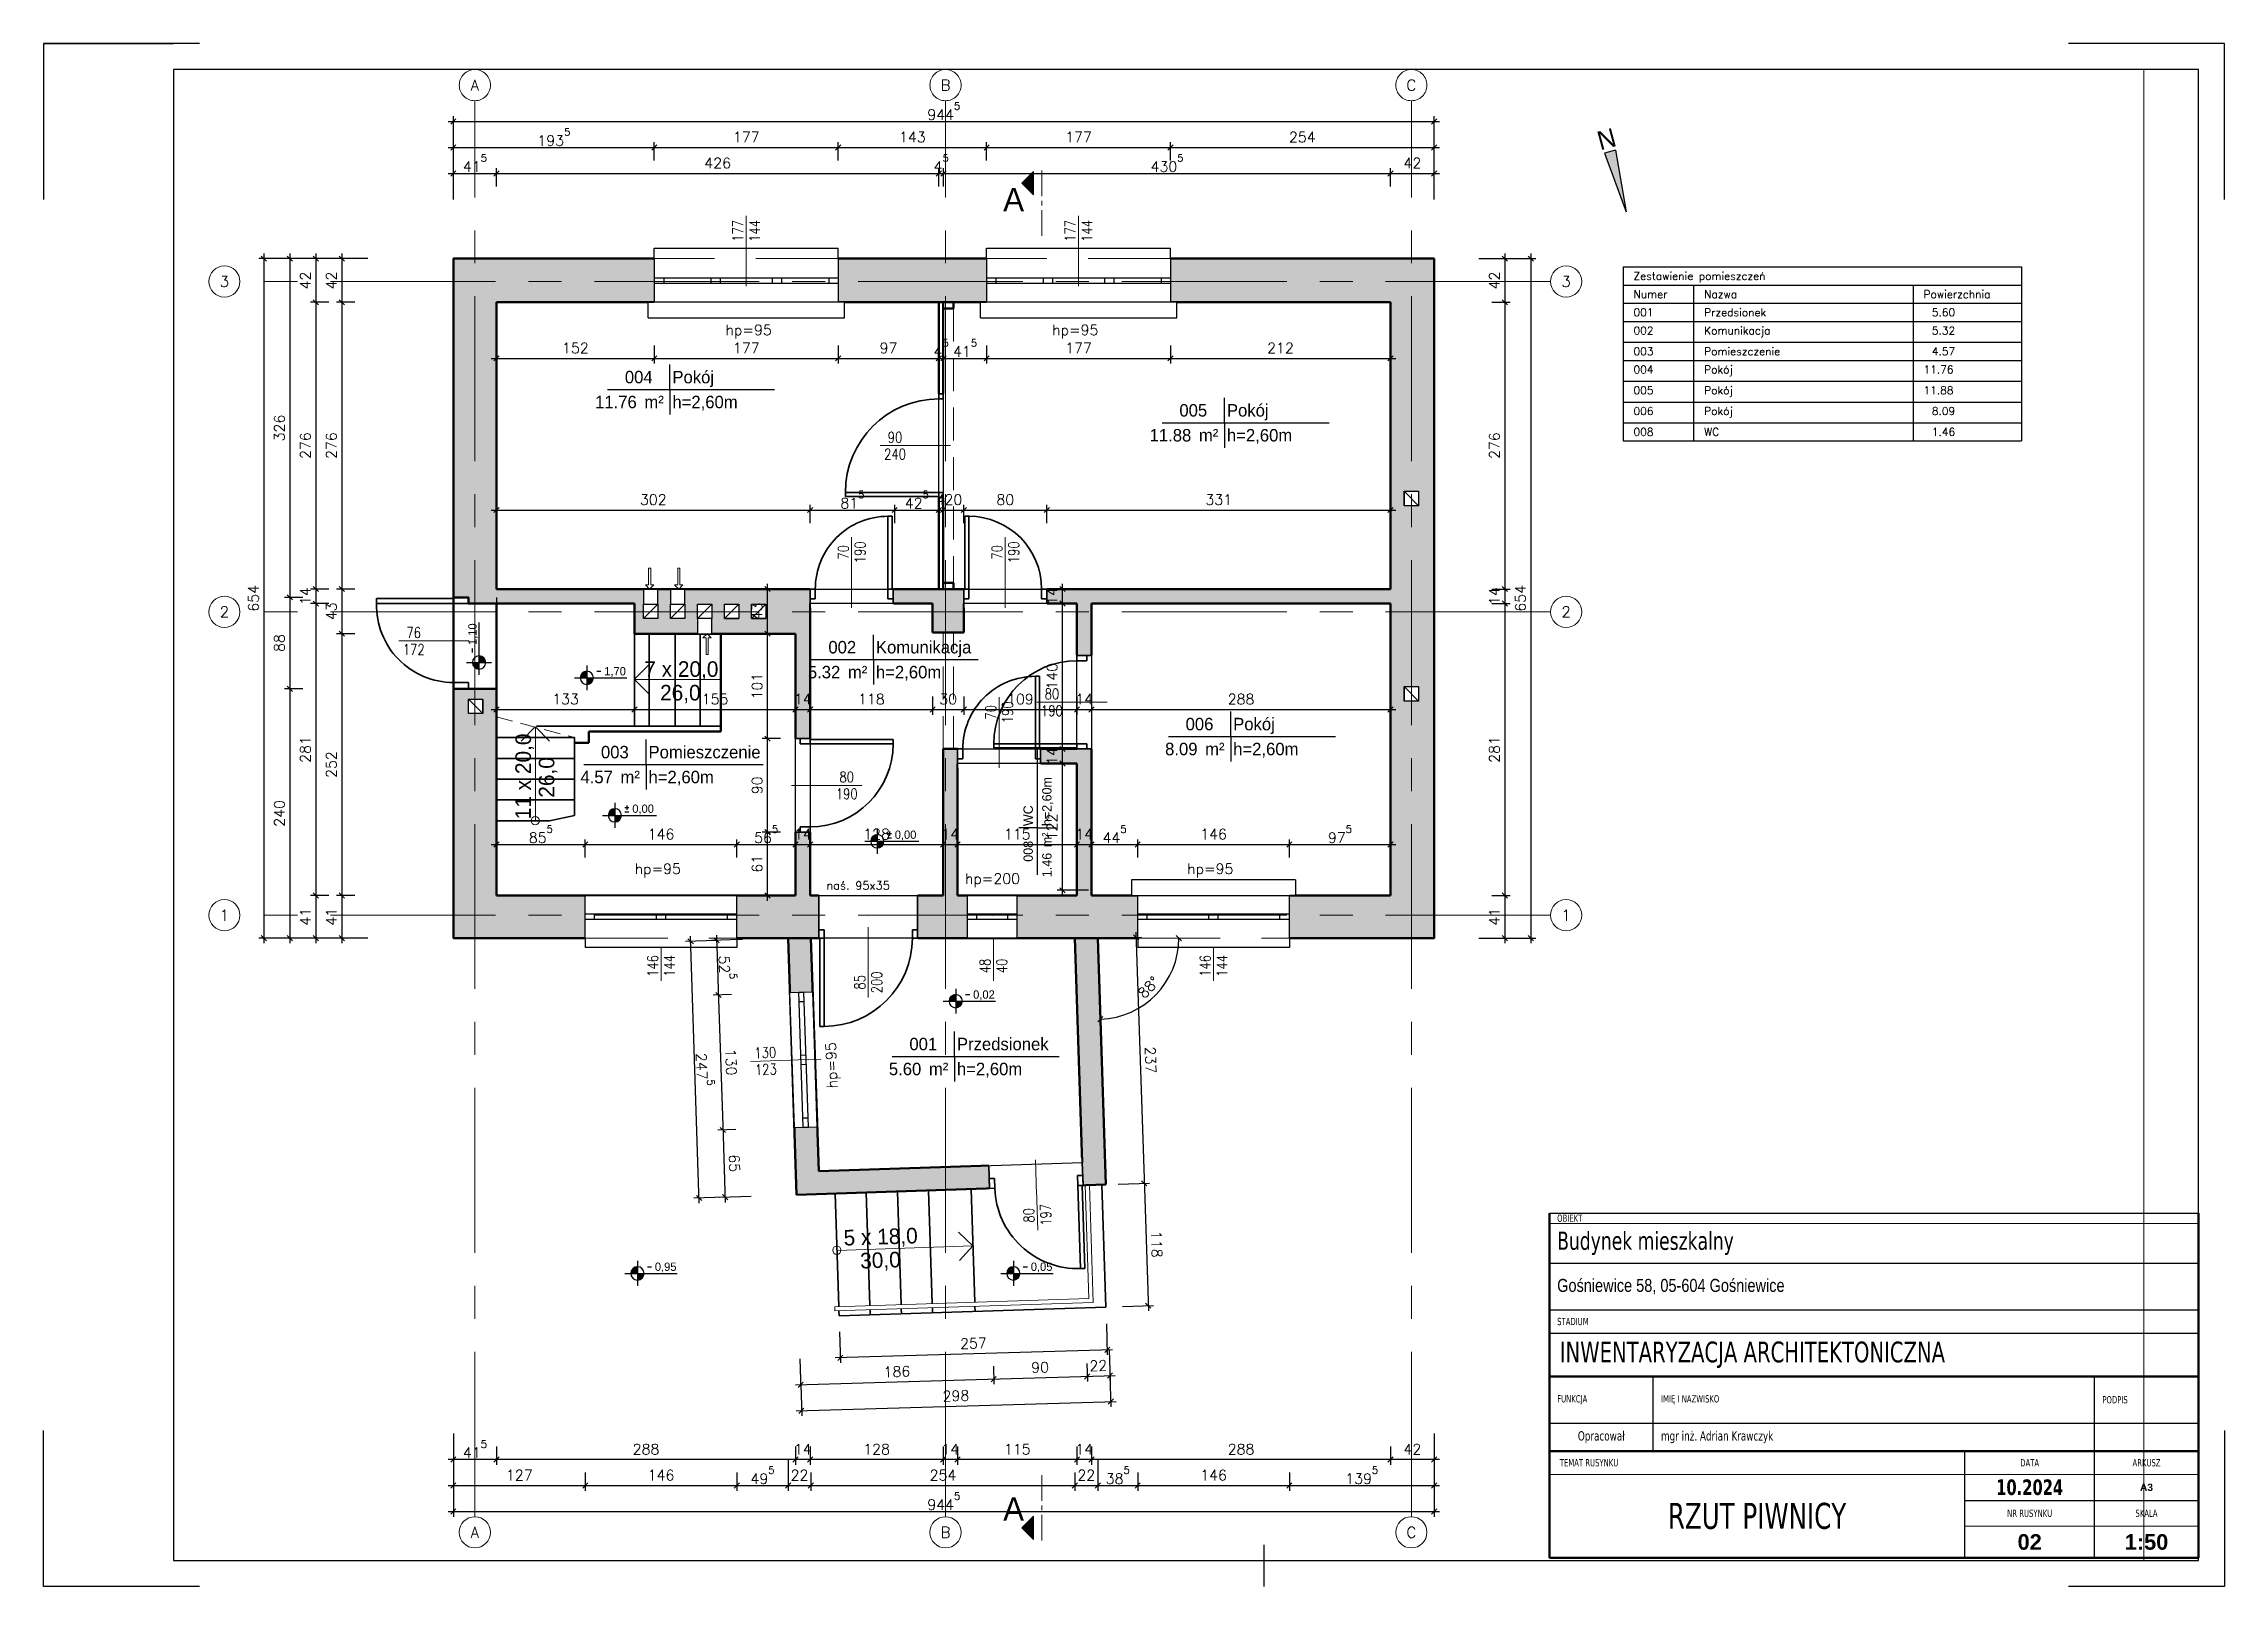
# Paper-space layout 'Rys. 02 - Rzut parteru' of a CAD drawing. Header units: centimetres, sheet in millimetres. Extents: x -3 to 417, y -3 to 294.
# The model-space entities are those that its viewports show. They can reach past a viewport. Long polylines and large blocks are cut down to what shows.
import ezdxf
from ezdxf.enums import TextEntityAlignment as Align

# ---------------------------------------------------------------- set-up
doc = ezdxf.new("R2010")
doc.units = ezdxf.units.CM
doc.header["$LTSCALE"] = 0.1
for name, pattern in [('CENTERX2', [101.6, 63.5, -12.7, 12.7, -12.7]), ('HIDDEN', [9.525, 6.35, -3.175]), ('HIDDENX2', [19.05, 12.7, -6.35])]:
    doc.linetypes.add(name, pattern=pattern)
for name, color, linetype, lineweight in [('2DA_ALW', 7, 'Continuous', 25), ('2DA_DESC', 7, 'Continuous', 9), ('2DA_DETAL', 7, 'Continuous', 15), ('2DA_DIM_5', 7, 'Continuous', 5), ('2DA_DOOR', 7, 'Continuous', 35), ('2DA_HIDDE', 253, 'HIDDEN', 9), ('2DA_OBV', 252, 'Continuous', 25), ('2DA_OPIS_STOLARKI', 113, 'Continuous', 9), ('2DA_OŚIE', 7, 'Continuous', 0), ('2DA_PARAPET', 153, 'Continuous', 9), ('2DA_POMIESZCZENIA', 7, 'Continuous', 25), ('2DA_STRS', 131, 'Continuous', 35), ('2DA_WAL_ISTN', 31, 'Continuous', 50), ('2DA_WAL_ISTN_NIEWIDOCZNE', 7, 'HIDDENX2', 9), ('2DA_WIN', 7, 'Continuous', 25), ('2DL_DESC', 7, 'Continuous', 9), ('_A_AK_widok-b.cienka', 59, 'Continuous', 0), ('CP_DOORON', 253, 'Continuous', 35), ('CP_DOORSILL', 252, 'Continuous', 25), ('CP_LEGEND', 161, 'Continuous', 25), ('CP_TEXTNORM', 7, 'Continuous', 9)]:
    doc.layers.add(name, color=color, linetype=linetype, lineweight=lineweight)
doc.layers.add('2DA_ROOM', color=1, linetype='Continuous', plot=False)
doc.layers.add('_rzutnie', color=200, linetype='Continuous', plot=False)
doc.layers.add('_A_AK_hatch_sciany', color=8, linetype='Continuous', lineweight=5, transparency=0.5)
doc.layers.add('CP_UCSSPEC', color=2, linetype='Continuous')
doc.layers.add('CP_WIPEOUT', color=255, linetype='Continuous')
doc.layers.get('CP_UCSSPEC').off()
doc.styles.add('CP_ATTR', font='ROMANS.SHX')
doc.styles.add('CP_ISOTXT', font='cp_isocp.shx')
doc.styles.add('CP_TXT', font='ROMANS.SHX')
doc.styles.add('T_Arial', font='arialbd.ttf')
doc.styles.add('Tahma', font='tahoma.ttf', dxfattribs={"width": 0.8})
doc.dimstyles.new('CP_ADIM_CM_CM_50', dxfattribs={"dimscale": 5, "dimtxt": 3, "dimasz": 1.5, "dimexe": 1.5, "dimexo": 0, "dimgap": 1.5, "dimtad": 1, "dimtxsty": 'CP_TXT', "dimblk": 'OBLIQUE', "dimcen": 2.5, "dimdle": 1.5, "dimadec": 0, "dimazin": 0, "dimtfac": 1, "dimtix": 1, "dimtmove": 2, "dimatfit": 3, "dimfxl": 1, "dimtvp": 1.5, "dimarcsym": 0})

psp = doc.layouts.new('Rys. 02 - Rzut parteru')

msp = doc.modelspace()

# ---------------------------------------------------------------- texts
at = {"layer": '2DA_PARAPET', "style": 'CP_TXT'}
for s, p in [('hp=95', (132.066, -274.286)), ('hp=95', (664.066, -274.286)), ('hp=200', (450.066, -283.786))]:
    msp.add_text(s, height=10, dxfattribs=at).set_placement(p)
at = {"layer": 'CP_LEGEND', "style": 'CP_TXT'}
for s, p in [('Zestawienie pomieszczeń', (1094, 297.5)), ('Numer', (1094, 280)), ('Nazwa', (1161.812, 280)), ('Powierzchnia', (1373.062, 280))]:
    msp.add_text(s, height=7.5, dxfattribs=at).set_placement(p)
at = {"layer": 'CP_LEGEND', "char_height": 7.5, "attachment_point": 1, "style": 'CP_TXT'}
for s, insert, width in [('001', (1094, 270), 47.8125), ('002', (1094, 252.5), 47.8125), ('Przedsionek', (1161.812, 270), 191.25), ('Komunikacja', (1161.812, 252.5), 191.25), ('5.60', (1381.062, 270), 47.8125), ('5.32', (1381.062, 252.5), 47.8125), ('003', (1094, 232.5), 47.8125), ('Pomieszczenie', (1161.812, 232.5), 191.25), ('4.57', (1381.062, 232.5), 47.8125), ('004', (1094, 215), 47.8125), ('Pokój', (1161.812, 215), 191.25), ('11.76', (1373.062, 215), 47.8125), ('005', (1094, 195), 47.8125), ('Pokój', (1161.812, 195), 191.25), ('11.88', (1373.062, 195), 47.8125), ('006', (1094, 175), 47.8125), ('Pokój', (1161.812, 175), 191.25), ('8.09', (1381.062, 175), 47.8125), ('008', (1094, 155), 47.8125), ('WC', (1161.812, 155), 191.25), ('1.46', (1381.062, 155), 47.8125)]:
    msp.add_mtext(s, dxfattribs=dict(at, insert=insert, width=width))
at = {"layer": 'CP_TEXTNORM', "linetype": 'ByBlock', "style": 'CP_ISOTXT'}
for s, rotation, p in [('7 x 20,0', 359.895412, (177.008, -84.547)), ('11 x 20,0', 89.895412, (32.162, -180.395)), ('26,0', 90, (54.712, -181.347)), ('5 x 18,0', 1.7888, (369.195, -630.892)), ('30,0', 1.893388, (368.988, -653.461))]:
    msp.add_text(s, height=15, rotation=rotation, dxfattribs=at).set_placement(p, align=Align.CENTER)
msp.add_text('26,0', height=15, dxfattribs=at).set_placement((176.056, -107.296), align=Align.CENTER)

# ---------------------------------------------------------------- blocks, each defined once
blk = doc.blocks.new('*U19')
for p, q in [((0, 297), (25, 297)), ((235, 8), (235, 0))]:
    blk.add_line(p, q)
blk.add_lwpolyline([(25, 5), (415, 5), (415, 292), (25, 292)], close=True)
at = {"layer": '_rzutnie'}
for points in [[(30, 297), (0, 297), (0, 267)], [(420, 267), (420, 297), (390, 297)], [(30, 0), (0, 0), (0, 30)], [(420, 30), (420, 0), (390, 0)]]:
    blk.add_lwpolyline(points, dxfattribs=at)
blk = doc.blocks.new('*T1010')
at = {"color": 0, "linetype": 'ByBlock', "lineweight": -2}
for p, q in [((0, 66.37), (125, 66.37)), ((0, 56.71), (125, 56.71)), ((0, 47.71), (125, 47.71)), ((0, 43.25), (125, 43.25)), ((20, 25.92), (20, 34.92)), ((105, 25.92), (105, 34.92)), ((105, 25.92), (125, 25.92)), ((80, 0), (80, 20.52)), ((105, 0), (105, 20.52)), ((80, 11.06), (125, 11.06))]:
    blk.add_line(p, q, dxfattribs=at)
at = {"color": 0, "linetype": 'ByBlock', "lineweight": 50}
for p, q in [((0, 16.06), (0, 66.37)), ((125, 0), (125, 66.37)), ((0, 34.92), (125, 34.92)), ((0, 20.52), (125, 20.52)), ((0, 0), (0, 16.06)), ((0, 0), (125, 0))]:
    blk.add_line(p, q, dxfattribs=at)
at = {"color": 7, "linetype": 'ByBlock', "lineweight": -2}
for p, q in [((0, 25.92), (105, 25.92)), ((20, 20.52), (20, 25.92)), ((105, 20.52), (105, 25.92))]:
    blk.add_line(p, q, dxfattribs=at)
at = {"layer": 'Defpoints', "color": 8, "linetype": 'ByBlock', "lineweight": 0}
for p, q in [((0, 64.37), (125, 64.37)), ((0, 16.06), (125, 16.06)), ((80, 6.06), (125, 6.06))]:
    blk.add_line(p, q, dxfattribs=at)
at = {"color": 7}
for s, insert, char_height, width, attachment_point, style in [('OBIEKT', (1.5, 65.37), 1.4, 122, 4, 'Tahma'), ('Budynek mieszkalny', (1.5, 60.54), 3.5, 122, 4, 'Tahma'), ('{\\fArial|b0|i0|c238|p38;\\A1;Gośniewice 58, 05-604 Gośniewice}\\P', (1.5, 52.21), 2.5, 122, 4, 'Tahma'), ('STADIUM', (1.5, 45.48), 1.4, 122, 4, 'Tahma'), ('INWENTARYZACJA ARCHITEKTONICZNA', (2, 39.08), 4, 121, 4, 'Tahma'), ('FUNKCJA', (1.5, 30.42), 1.4, 17, 4, 'Tahma'), ('IMIĘ I NAZWISKO', (21.5, 30.42), 1.4, 82, 4, 'Tahma'), ('PODPIS', (106.5, 30.42), 1.4, 17, 4, 'Tahma'), ('Opracował', (10, 23.22), 1.8, 17, 5, 'Tahma'), ('mgr inż. Adrian Krawczyk', (21.5, 23.22), 1.8, 82, 4, 'Tahma'), ('TEMAT RUSYNKU', (2, 18.29), 1.4, 76, 4, 'Tahma'), ('DATA', (92.5, 18.29), 1.4, 21, 5, 'Tahma'), ('ARKUSZ', (115, 18.29), 1.4, 17, 5, 'Tahma'), ('\\fTahoma|b1|i0|c0|p34;10.2024', (92.5, 13.56), 3, 22, 5, 'Tahma'), ('A3', (115, 13.56), 1.4, 17, 5, 'T_Arial'), ('RZUT PIWNICY', (40, 8.03), 5, 77, 5, 'Tahma'), ('NR RUSYNKU', (92.5, 8.56), 1.4, 21, 5, 'Tahma'), ('SKALA', (115, 8.56), 1.4, 16, 5, 'Tahma'), ('02', (92.5, 3.03), 3, 22, 5, 'T_Arial'), ('1:50', (115, 3.03), 3, 17, 5, 'T_Arial')]:
    blk.add_mtext(s, dxfattribs=dict(at, insert=insert, char_height=char_height, width=width, attachment_point=attachment_point, style=style))
blk = doc.blocks.new('CPLS_457')
for p, q in [((0, 1), (-0.2, 0.8)), ((-0.2, 0.8), (-0.05, 0.8)), ((-0.05, 0.8), (-0.05, 0)), ((-0.05, 0), (0.05, 0)), ((0.2, 0.8), (0, 1)), ((0.05, 0), (0.05, 0.8)), ((0.05, 0.8), (0.2, 0.8))]:
    blk.add_line(p, q)
blk = doc.blocks.new('cpsar_sw_x003')
blk.add_line((-0.25, 0), (0.25, 0))
blk = doc.blocks.new('2da_wys13_fk9wgmj')
h = blk.add_hatch(color=256)
h.paths.add_polyline_path([(0, 0.8, 0.414214), (-0.8, 0), (0, 0)])
h.paths.add_polyline_path([(0.8, 0), (0, 0), (0, -0.8, 0.414214)])
for p, q in [((-1.5, 0), (4.8, 0)), ((0, 1.5), (0, -1.5))]:
    blk.add_line(p, q)
for start, end in [(90, 180), (180, 270), (0, 90), (270, 0)]:
    blk.add_arc((0, 0), 0.8, start, end)
blk.add_blockref('cpsar_sw_x003', (1.45, 0.8))
at = {"linetype": 'ByBlock', "style": 'CP_ISOTXT'}
for tag, p in [('VAL', (2.1, 0.3)), ('MARK', (2.1, -1.3))]:
    blk.add_attdef(tag, p, '', height=1, dxfattribs=at)
blk = doc.blocks.new('2da_aoz02a')
blk.add_line((0, -1.26), (0, 4.39))
at = {"linetype": 'ByBlock', "style": 'CP_ATTR', "width": 0.8, "flags": 8}
blk.add_attdef('HEIGHT', text='', height=0.85, rotation=270, dxfattribs=at).set_placement((-0.68, 3.18), align=Align.MIDDLE)
at = {"linetype": 'ByBlock', "style": 'CP_ATTR', "width": 0.8}
blk.add_attdef('WIDTH', text='', height=0.85, rotation=270, dxfattribs=at).set_placement((0.67, 3.18), align=Align.MIDDLE_CENTER)
blk = doc.blocks.new('2arch_d008_a40_a40_5k0smh5')
at = {"linetype": 'ByBlock', "style": 'CP_ATTR', "flags": 9}
for tag in ['OTHER', 'CHARACTER', 'PRODUCER', 'ORDER-NO', 'PRODUCT-TYPE', 'ARTICLE', 'GROUP', 'NUMBER', 'NAME']:
    blk.add_attdef(tag, text='', height=0.00005, dxfattribs=at).set_placement((-7, 0), align=Align.MIDDLE_LEFT)
blk.add_wipeout([(-7, 13), (7, 13), (7, 27), (-7, 27)]).dxf.layer = 'CP_WIPEOUT'
for p, q in [((-7, 13), (7, 27)), ((-7, 13), (-7, 13)), ((-7, 13), (7, 13)), ((7, 13), (7, 13))]:
    blk.add_line(p, q)
blk.add_lwpolyline([(-7, 27), (7, 27), (7, 13), (-7, 13)], close=True)
blk = doc.blocks.new('cp_ucs2d')
at = {"layer": 'Defpoints'}
blk.add_line((0, 0), (0, 0), dxfattribs=at)
blk.add_point((0, 0), dxfattribs=at)
blk = doc.blocks.new('Parch_d080_205a_f40ypz3')
at = {"layer": 'CP_DOORON'}
blk.add_line((44, -80), (40, -80), dxfattribs=at)
blk.add_wipeout([(-45, 18), (45, 18), (45, -4), (-45, -4)]).dxf.layer = 'CP_WIPEOUT'
for p, q in [((-45, 14), (-45, 0)), ((-45, 9.5), (-40, 9.5)), ((-45, 9.5), (-45, 0)), ((-45, 0), (-40, 0)), ((-40, 9.5), (-40, 0)), ((40, 9.5), (45, 9.5)), ((40, 9.5), (40, 0)), ((40, 0), (45, 0)), ((45, 14), (45, 0)), ((45, 9.5), (45, 0))]:
    blk.add_line(p, q)
for p, q in [((40, 0), (40, -80)), ((44, 0), (44, -80))]:
    blk.add_line(p, q, dxfattribs=at)
blk.add_arc((40, 0), 80, 180, 270, dxfattribs=at)
at = {"layer": 'CP_DOORSILL'}
for p, q in [((-45, 14), (-45, 14)), ((-45, 0), (-45, 0)), ((45, 14), (45, 14)), ((45, 0), (45, 0))]:
    blk.add_line(p, q, dxfattribs=at)
at = {"layer": 'CP_UCSSPEC'}
blk.add_blockref('cp_ucs2d', (0, 7), dxfattribs=at)
at = {"linetype": 'ByBlock', "style": 'CP_ATTR', "flags": 9}
for tag in ['OTHER', 'PRICE', 'WEIGHT', 'CHARACTER', 'ORDER-NO', 'PRODUCT-TYPE', 'ARTICLE', 'PRODUCER', 'NUMBER', 'GROUP', 'NAME']:
    blk.add_attdef(tag, text='', height=0.00005, dxfattribs=at).set_placement((-0.2, 0), align=Align.MIDDLE_LEFT)
blk = doc.blocks.new('2da_aoz01a')
blk.add_line((0, 1.26), (0, -4.39))
at = {"linetype": 'ByBlock', "style": 'CP_ATTR', "width": 0.8, "flags": 8}
blk.add_attdef('HEIGHT', text='', height=0.85, rotation=270, dxfattribs=at).set_placement((-0.68, -3.18), align=Align.MIDDLE)
blk.add_attdef('WIDTH', text='', height=0.85, rotation=270, dxfattribs=at).set_placement((0.67, -3.18), align=Align.MIDDLE_CENTER)
blk = doc.blocks.new('2arch_d254a24000anbn_6a2gvp')
blk.add_wipeout([(-73, 50), (-73, 41), (-73, 41), (-73, 23), (-73, 23), (-73, 18), (-73, 0), (-73, 0), (-73, 0), (73, 0), (73, 0), (73, 0), (73, 18), (73, 23), (73, 23), (73, 41), (73, 41), (73, 50)]).dxf.layer = 'CP_WIPEOUT'
for p, q in [((-73, 41), (-73, 50)), ((-73, 50), (73, 50)), ((73, 41), (73, 50)), ((-73, 41), (-73, 23)), ((-73, 41), (-73, 41)), ((-73, 23), (73, 23)), ((-73, 23), (-73, 18)), ((-64, 23), (-64, 18)), ((-4.5, 23), (-4.5, 18)), ((4.5, 23), (4.5, 18)), ((64, 23), (64, 18)), ((73, 41), (73, 41)), ((73, 41), (73, 23)), ((73, 23), (73, 18)), ((-73, 18), (73, 18)), ((-73, 18), (-73, 0)), ((-73, 0), (-73, 0)), ((-73, 0), (-73, 0)), ((-73, 0), (73, 0)), ((73, 18), (73, 0)), ((73, 0), (73, 0)), ((73, 0), (73, 0))]:
    blk.add_line(p, q)
at = {"layer": '2DA_HIDDE', "ltscale": 5}
for p, q in [((73, 41), (-73, 41)), ((-73, 0), (73, 0))]:
    blk.add_line(p, q, dxfattribs=at)
at = {"layer": 'CP_UCSSPEC'}
blk.add_blockref('cp_ucs2d', (0, 20.5), dxfattribs=at)
at = {"linetype": 'ByBlock', "style": 'CP_ATTR', "flags": 9}
for tag in ['OTHER', 'PRICE', 'WEIGHT', 'CHARACTER', 'ORDER-NO', 'PRODUCT-TYPE', 'ARTICLE', 'PRODUCER', 'NUMBER', 'GROUP', 'NAME']:
    blk.add_attdef(tag, text='', height=0.00005, dxfattribs=at).set_placement((-0.2, 0), align=Align.MIDDLE_LEFT)
blk = doc.blocks.new('2arch_d254a24000anbn_d0rwz')
blk.add_wipeout([(-73, 50), (-73, 41), (-73, 41), (-73, 23), (-73, 23), (-73, 18), (-73, 0), (-79, 0), (-79, -15), (79, -15), (79, 0), (73, 0), (73, 18), (73, 23), (73, 23), (73, 41), (73, 41), (73, 50)]).dxf.layer = 'CP_WIPEOUT'
for p, q in [((-73, 41), (-73, 50)), ((-73, 50), (73, 50)), ((73, 41), (73, 50)), ((-73, 41), (-73, 23)), ((-73, 41), (-73, 41)), ((-73, 23), (73, 23)), ((-73, 23), (-73, 18)), ((-64, 23), (-64, 18)), ((-4.5, 23), (-4.5, 18)), ((4.5, 23), (4.5, 18)), ((64, 23), (64, 18)), ((73, 41), (73, 41)), ((73, 41), (73, 23)), ((73, 23), (73, 18)), ((-79, 0), (-73, 0)), ((-79, -15), (-79, 0)), ((-73, 18), (73, 18)), ((-73, 18), (-73, 0)), ((73, 18), (73, 0)), ((79, 0), (73, 0)), ((79, -15), (79, 0)), ((-79, -15), (79, -15))]:
    blk.add_line(p, q)
at = {"layer": '2DA_HIDDE', "ltscale": 5}
for p, q in [((73, 41), (-73, 41)), ((-73, 0), (73, 0))]:
    blk.add_line(p, q, dxfattribs=at)
at = {"layer": 'CP_UCSSPEC'}
blk.add_blockref('cp_ucs2d', (0, 20.5), dxfattribs=at)
at = {"linetype": 'ByBlock', "style": 'CP_ATTR', "flags": 9}
for tag in ['OTHER', 'PRICE', 'WEIGHT', 'CHARACTER', 'ORDER-NO', 'PRODUCT-TYPE', 'ARTICLE', 'PRODUCER', 'NUMBER', 'GROUP', 'NAME']:
    blk.add_attdef(tag, text='', height=0.00005, dxfattribs=at).set_placement((-0.2, -0.1), align=Align.MIDDLE_LEFT)
blk = doc.blocks.new('2arch_d257a240000abn_z5rtxxo')
blk.add_wipeout([(-88.5, 52), (-88.5, 42), (-88.5, 42), (-88.5, 23.5), (-88.5, 23.5), (-88.5, 18.5), (-88.5, 0), (-94.5, 0), (-94.5, -15), (94.5, -15), (94.5, 0), (88.5, 0), (88.5, 18.5), (88.5, 23.5), (88.5, 23.5), (88.5, 42), (88.5, 42), (88.5, 52)]).dxf.layer = 'CP_WIPEOUT'
for p, q in [((-88.5, 42), (-88.5, 52)), ((-88.5, 52), (88.5, 52)), ((-88.5, 42), (-88.5, 23.5)), ((-88.5, 42), (-88.5, 42)), ((88.5, 42), (88.5, 52)), ((88.5, 42), (88.5, 23.5)), ((-88.5, 23.5), (88.5, 23.5)), ((-88.5, 23.5), (-88.5, 18.5)), ((-79.5, 23.5), (-79.5, 18.5)), ((-34, 23.5), (-34, 18.5)), ((-25, 23.5), (-25, 18.5)), ((25, 23.5), (25, 18.5)), ((34, 23.5), (34, 18.5)), ((79.5, 23.5), (79.5, 18.5)), ((88.5, 42), (88.5, 42)), ((88.5, 23.5), (88.5, 18.5)), ((-94.5, 0), (-88.5, 0)), ((-94.5, -15), (-94.5, 0)), ((-88.5, 18.5), (88.5, 18.5)), ((-88.5, 18.5), (-88.5, 0)), ((88.5, 18.5), (88.5, 0)), ((94.5, 0), (88.5, 0)), ((94.5, -15), (94.5, 0)), ((-94.5, -15), (94.5, -15))]:
    blk.add_line(p, q)
at = {"layer": '2DA_HIDDE', "ltscale": 5}
for p, q in [((88.5, 42), (-88.5, 42)), ((-88.5, 0), (88.5, 0))]:
    blk.add_line(p, q, dxfattribs=at)
at = {"layer": 'CP_UCSSPEC'}
blk.add_blockref('cp_ucs2d', (0, 21), dxfattribs=at)
at = {"linetype": 'ByBlock', "style": 'CP_ATTR', "flags": 9}
for tag in ['OTHER', 'PRICE', 'WEIGHT', 'CHARACTER', 'ORDER-NO', 'PRODUCT-TYPE', 'ARTICLE', 'PRODUCER', 'NUMBER', 'GROUP', 'NAME']:
    blk.add_attdef(tag, text='', height=0.00005, dxfattribs=at).set_placement((1, -0.1), align=Align.MIDDLE_LEFT)
blk = doc.blocks.new('Parch_d070_205a_5s35pur')
at = {"layer": 'CP_DOORON'}
blk.add_line((-39, -70), (-35, -70), dxfattribs=at)
blk.add_wipeout([(-40, 18), (40, 18), (40, -4), (-40, -4)]).dxf.layer = 'CP_WIPEOUT'
for p, q in [((-40, 14), (-40, 0)), ((-40, 9.5), (-35, 9.5)), ((-40, 9.5), (-40, 0)), ((-40, 0), (-35, 0)), ((-35, 9.5), (-35, 0)), ((35, 9.5), (40, 9.5)), ((35, 9.5), (35, 0)), ((35, 0), (40, 0)), ((40, 14), (40, 0)), ((40, 9.5), (40, 0))]:
    blk.add_line(p, q)
for p, q in [((-39, 0), (-39, -70)), ((-35, 0), (-35, -70))]:
    blk.add_line(p, q, dxfattribs=at)
blk.add_arc((-35, 0), 70, 270, 0, dxfattribs=at)
at = {"layer": 'CP_DOORSILL'}
for p, q in [((-40, 14), (-40, 14)), ((-40, 0), (-40, 0)), ((40, 14), (40, 14)), ((40, 0), (40, 0))]:
    blk.add_line(p, q, dxfattribs=at)
at = {"layer": 'CP_UCSSPEC'}
blk.add_blockref('cp_ucs2d', (0, 7), dxfattribs=at)
at = {"linetype": 'ByBlock', "style": 'CP_ATTR', "flags": 9}
for tag in ['OTHER', 'PRICE', 'WEIGHT', 'CHARACTER', 'ORDER-NO', 'PRODUCT-TYPE', 'ARTICLE', 'PRODUCER', 'NUMBER', 'GROUP', 'NAME']:
    blk.add_attdef(tag, text='', height=0.00005, dxfattribs=at).set_placement((-0.2, 0), align=Align.MIDDLE_LEFT)
blk = doc.blocks.new('Parch_d070_205a_v26t1x')
at = {"layer": 'CP_DOORON'}
blk.add_line((39, -70), (35, -70), dxfattribs=at)
blk.add_wipeout([(-40, 18), (40, 18), (40, -4), (-40, -4)]).dxf.layer = 'CP_WIPEOUT'
for p, q in [((-40, 14), (-40, 0)), ((-40, 9.5), (-35, 9.5)), ((-40, 9.5), (-40, 0)), ((-40, 0), (-35, 0)), ((-35, 9.5), (-35, 0)), ((35, 9.5), (40, 9.5)), ((35, 9.5), (35, 0)), ((35, 0), (40, 0)), ((40, 14), (40, 0)), ((40, 9.5), (40, 0))]:
    blk.add_line(p, q)
for p, q in [((35, 0), (35, -70)), ((39, 0), (39, -70))]:
    blk.add_line(p, q, dxfattribs=at)
blk.add_arc((35, 0), 70, 180, 270, dxfattribs=at)
at = {"layer": 'CP_DOORSILL'}
for p, q in [((-40, 14), (-40, 14)), ((-40, 0), (-40, 0)), ((40, 14), (40, 14)), ((40, 0), (40, 0))]:
    blk.add_line(p, q, dxfattribs=at)
at = {"layer": 'CP_UCSSPEC'}
blk.add_blockref('cp_ucs2d', (0, 7), dxfattribs=at)
at = {"linetype": 'ByBlock', "style": 'CP_ATTR', "flags": 9}
for tag in ['OTHER', 'PRICE', 'WEIGHT', 'CHARACTER', 'ORDER-NO', 'PRODUCT-TYPE', 'ARTICLE', 'PRODUCER', 'NUMBER', 'GROUP', 'NAME']:
    blk.add_attdef(tag, text='', height=0.00005, dxfattribs=at).set_placement((-0.2, 0), align=Align.MIDDLE_LEFT)
blk = doc.blocks.new('2arch_d253s12000addn_56pt5k3')
blk.add_wipeout([(-24, 41), (-24, 41), (-24, 41), (-24, 23), (-24, 23), (-24, 18), (-24, 0), (-24, 0), (-24, 0), (24, 0), (24, 0), (24, 0), (24, 18), (24, 23), (24, 23), (24, 41), (24, 41), (24, 41)]).dxf.layer = 'CP_WIPEOUT'
for p, q in [((-24, 41), (-24, 41)), ((-24, 41), (24, 41)), ((-24, 41), (-24, 23)), ((-24, 41), (-24, 41)), ((-24, 23), (24, 23)), ((-24, 23), (-24, 18)), ((-15, 23), (-15, 18)), ((15, 23), (15, 18)), ((24, 41), (24, 41)), ((24, 41), (24, 41)), ((24, 41), (24, 23)), ((24, 23), (24, 18)), ((-24, 18), (24, 18)), ((-24, 18), (-24, 0)), ((-24, 0), (-24, 0)), ((-24, 0), (-24, 0)), ((-24, 0), (24, 0)), ((24, 18), (24, 0)), ((24, 0), (24, 0)), ((24, 0), (24, 0))]:
    blk.add_line(p, q)
at = {"layer": '2DA_HIDDE', "ltscale": 5}
for p, q in [((-24, 41), (0, 41)), ((24, 41), (0, 41)), ((-24, 0), (0, 0)), ((24, 0), (0, 0))]:
    blk.add_line(p, q, dxfattribs=at)
at = {"layer": 'CP_UCSSPEC'}
blk.add_blockref('cp_ucs2d', (0, 20.5), dxfattribs=at)
at = {"linetype": 'ByBlock', "style": 'CP_ATTR', "flags": 9}
for tag in ['OTHER', 'PRICE', 'WEIGHT', 'CHARACTER', 'ORDER-NO', 'PRODUCT-TYPE', 'ARTICLE', 'PRODUCER', 'NUMBER', 'GROUP', 'NAME']:
    blk.add_attdef(tag, text='', height=0.00005, dxfattribs=at).set_placement((0, 0), align=Align.MIDDLE_LEFT)
blk = doc.blocks.new('Parch_d0885_202b_zozk8p1')
at = {"layer": 'CP_DOORON'}
blk.add_line((-46.5, -85), (-42.5, -85), dxfattribs=at)
blk.add_wipeout([(-47.5, 45), (47.5, 45), (47.5, -4), (-47.5, -4)]).dxf.layer = 'CP_WIPEOUT'
for p, q in [((-47.5, 41), (-47.5, 0)), ((47.5, 41), (47.5, 0)), ((-47.5, 8), (-42.5, 8)), ((-47.5, 8), (-47.5, 0)), ((-47.5, 0), (-42.5, 0)), ((-42.5, 8), (-42.5, 0)), ((42.5, 8), (47.5, 8)), ((42.5, 8), (42.5, 0)), ((42.5, 0), (47.5, 0)), ((47.5, 8), (47.5, 0))]:
    blk.add_line(p, q)
for p, q in [((-46.5, 0), (-46.5, -85)), ((-42.5, 0), (-42.5, -85))]:
    blk.add_line(p, q, dxfattribs=at)
blk.add_arc((-42.5, 0), 85, 270, 0, dxfattribs=at)
at = {"layer": 'CP_DOORSILL'}
for p, q in [((-47.5, 41), (-47.5, 41)), ((47.5, 41), (47.5, 41)), ((-47.5, 0), (-47.5, 0)), ((47.5, 0), (47.5, 0))]:
    blk.add_line(p, q, dxfattribs=at)
at = {"layer": 'CP_UCSSPEC'}
blk.add_blockref('cp_ucs2d', (0, 20.5), dxfattribs=at)
at = {"linetype": 'ByBlock', "style": 'CP_ATTR', "flags": 9}
for tag in ['OTHER', 'PRICE', 'WEIGHT', 'CHARACTER', 'ORDER-NO', 'PRODUCT-TYPE', 'ARTICLE', 'PRODUCER', 'NUMBER', 'GROUP', 'NAME']:
    blk.add_attdef(tag, text='', height=0.00005, dxfattribs=at).set_placement((-0.2, 0), align=Align.MIDDLE_LEFT)
blk = doc.blocks.new('Parch_d090_205a_5p2hzzv')
at = {"layer": 'CP_DOORON'}
blk.add_line((49, -90), (45, -90), dxfattribs=at)
blk.add_wipeout([(-50, 8), (50, 8), (50, -4), (-50, -4)]).dxf.layer = 'CP_WIPEOUT'
for p, q in [((-50, 4), (-45, 4)), ((-50, 4), (-50, 0)), ((-50, 4), (-50, 0)), ((-50, 0), (-45, 0)), ((-45, 4), (-45, 0)), ((45, 4), (50, 4)), ((45, 4), (45, 0)), ((45, 0), (50, 0)), ((50, 4), (50, 0)), ((50, 4), (50, 0))]:
    blk.add_line(p, q)
for p, q in [((45, 0), (45, -90)), ((49, 0), (49, -90))]:
    blk.add_line(p, q, dxfattribs=at)
blk.add_arc((45, 0), 90, 180, 270, dxfattribs=at)
at = {"layer": 'CP_DOORSILL'}
for p, q in [((-50, 4), (-50, 4)), ((-50, 0), (-50, 0)), ((50, 4), (50, 4)), ((50, 0), (50, 0))]:
    blk.add_line(p, q, dxfattribs=at)
at = {"layer": 'CP_UCSSPEC'}
blk.add_blockref('cp_ucs2d', (0, 2), dxfattribs=at)
at = {"linetype": 'ByBlock', "style": 'CP_ATTR', "flags": 9}
for tag in ['OTHER', 'PRICE', 'WEIGHT', 'CHARACTER', 'ORDER-NO', 'PRODUCT-TYPE', 'ARTICLE', 'PRODUCER', 'NUMBER', 'GROUP', 'NAME']:
    blk.add_attdef(tag, text='', height=0.00005, dxfattribs=at).set_placement((-0.2, 0), align=Align.MIDDLE_LEFT)
blk = doc.blocks.new('Parch_d080_205a_fusdsxh')
at = {"layer": 'CP_DOORON'}
blk.add_line((44, -80), (40, -80), dxfattribs=at)
blk.add_wipeout([(-45, 26), (45, 26), (45, -4), (-45, -4)]).dxf.layer = 'CP_WIPEOUT'
for p, q in [((-45, 22), (-45, 0)), ((45, 22), (45, 0)), ((-45, 9.5), (-40, 9.5)), ((-45, 9.5), (-45, 0)), ((-45, 0), (-40, 0)), ((-40, 9.5), (-40, 0)), ((40, 9.5), (45, 9.5)), ((40, 9.5), (40, 0)), ((40, 0), (45, 0)), ((45, 9.5), (45, 0))]:
    blk.add_line(p, q)
for p, q in [((40, 0), (40, -80)), ((44, 0), (44, -80))]:
    blk.add_line(p, q, dxfattribs=at)
blk.add_arc((40, 0), 80, 180, 270, dxfattribs=at)
at = {"layer": 'CP_DOORSILL'}
for p, q in [((-45, 22), (-45, 22)), ((45, 22), (45, 22)), ((-45, 0), (-45, 0)), ((45, 0), (45, 0))]:
    blk.add_line(p, q, dxfattribs=at)
at = {"layer": 'CP_UCSSPEC'}
blk.add_blockref('cp_ucs2d', (0, 11), dxfattribs=at)
at = {"linetype": 'ByBlock', "style": 'CP_ATTR', "flags": 9}
for tag in ['OTHER', 'PRICE', 'WEIGHT', 'CHARACTER', 'ORDER-NO', 'PRODUCT-TYPE', 'ARTICLE', 'PRODUCER', 'NUMBER', 'GROUP', 'NAME']:
    blk.add_attdef(tag, text='', height=0.00005, dxfattribs=at).set_placement((-0.2, 0), align=Align.MIDDLE_LEFT)
blk = doc.blocks.new('2arch_d254a24000anbn_ztvu6uf')
blk.add_wipeout([(-65, 22), (-65, 22), (-65, 22), (-65, 13.5), (-65, 13.5), (-65, 8.5), (-65, 0), (-65, 0), (-65, 0), (65, 0), (65, 0), (65, 0), (65, 8.5), (65, 13.5), (65, 13.5), (65, 22), (65, 22), (65, 22)]).dxf.layer = 'CP_WIPEOUT'
for p, q in [((-65, 22), (-65, 22)), ((-65, 22), (65, 22)), ((-65, 22), (-65, 13.5)), ((-65, 22), (-65, 22)), ((65, 22), (65, 22)), ((65, 22), (65, 22)), ((65, 22), (65, 13.5)), ((-65, 13.5), (65, 13.5)), ((-65, 13.5), (-65, 8.5)), ((-65, 8.5), (65, 8.5)), ((-65, 8.5), (-65, 0)), ((-65, 0), (-65, 0)), ((-65, 0), (-65, 0)), ((-65, 0), (65, 0)), ((-56, 13.5), (-56, 8.5)), ((-4.5, 13.5), (-4.5, 8.5)), ((4.5, 13.5), (4.5, 8.5)), ((56, 13.5), (56, 8.5)), ((65, 13.5), (65, 8.5)), ((65, 8.5), (65, 0)), ((65, 0), (65, 0)), ((65, 0), (65, 0))]:
    blk.add_line(p, q)
at = {"layer": '2DA_HIDDE', "ltscale": 5}
for p, q in [((65, 22), (-65, 22)), ((-65, 0), (65, 0))]:
    blk.add_line(p, q, dxfattribs=at)
at = {"layer": 'CP_UCSSPEC'}
blk.add_blockref('cp_ucs2d', (0, 11), dxfattribs=at)
at = {"linetype": 'ByBlock', "style": 'CP_ATTR', "flags": 9}
for tag in ['OTHER', 'PRICE', 'WEIGHT', 'CHARACTER', 'ORDER-NO', 'PRODUCT-TYPE', 'ARTICLE', 'PRODUCER', 'NUMBER', 'GROUP', 'NAME']:
    blk.add_attdef(tag, text='', height=0.00005, dxfattribs=at).set_placement((-0.2, 0), align=Align.MIDDLE_LEFT)
blk = doc.blocks.new('2arch_d008_140_140_fgyam1g')
blk.add_wipeout([(-7, 0), (7, 0), (7, 28.5), (-7, 28.5)]).dxf.layer = 'CP_WIPEOUT'
for p, q in [((-7, 14.5), (7, 28.5)), ((-7, 14.5), (-7, 0)), ((-7, 0), (7, 0)), ((7, 0), (7, 14.5))]:
    blk.add_line(p, q)
blk.add_lwpolyline([(-7, 28.5), (7, 28.5), (7, 14.5), (-7, 14.5)], close=True)
at = {"linetype": 'ByBlock', "style": 'CP_ATTR', "flags": 9}
for tag in ['OTHER', 'CHARACTER', 'PRODUCER', 'ORDER-NO', 'PRODUCT-TYPE', 'ARTICLE', 'GROUP', 'NUMBER', 'NAME']:
    blk.add_attdef(tag, text='', height=0.00005, dxfattribs=at).set_placement((-7, 0), align=Align.MIDDLE_LEFT)
blk = doc.blocks.new('2arch_d008_140_140_n60gst')
blk.add_wipeout([(-7, 0), (7, 0), (7, 28.5), (-7, 28.5)]).dxf.layer = 'CP_WIPEOUT'
for p, q in [((-7, 14.5), (7, 28.5)), ((-7, 14.5), (-7, 0)), ((-7, 0), (7, 0)), ((7, 0), (7, 14.5))]:
    blk.add_line(p, q)
blk.add_lwpolyline([(-7, 28.5), (7, 28.5), (7, 14.5), (-7, 14.5)], close=True)
at = {"linetype": 'ByBlock', "style": 'CP_ATTR', "flags": 9}
for tag in ['OTHER', 'CHARACTER', 'PRODUCER', 'ORDER-NO', 'PRODUCT-TYPE', 'ARTICLE', 'GROUP', 'NUMBER', 'NAME']:
    blk.add_attdef(tag, text='', height=0.00005, dxfattribs=at).set_placement((-7, 0), align=Align.MIDDLE_LEFT)
blk = doc.blocks.new('2arch_d008_140_140_fmawrxo')
at = {"linetype": 'ByBlock', "style": 'CP_ATTR', "flags": 9}
for tag in ['OTHER', 'CHARACTER', 'PRODUCER', 'ORDER-NO', 'PRODUCT-TYPE', 'ARTICLE', 'GROUP', 'NUMBER', 'NAME']:
    blk.add_attdef(tag, text='', height=0.00005, dxfattribs=at).set_placement((-7, 0), align=Align.MIDDLE_LEFT)
blk.add_wipeout([(-7, 14.5), (7, 14.5), (7, 28.5), (-7, 28.5)]).dxf.layer = 'CP_WIPEOUT'
for p, q in [((-7, 14.5), (7, 28.5)), ((-7, 14.5), (-7, 14.5)), ((-7, 14.5), (7, 14.5)), ((7, 14.5), (7, 14.5))]:
    blk.add_line(p, q)
blk.add_lwpolyline([(-7, 28.5), (7, 28.5), (7, 14.5), (-7, 14.5)], close=True)
blk = doc.blocks.new('2arch_d008_140_140_fhhr7o7')
at = {"linetype": 'ByBlock', "style": 'CP_ATTR', "flags": 9}
for tag in ['OTHER', 'CHARACTER', 'PRODUCER', 'ORDER-NO', 'PRODUCT-TYPE', 'ARTICLE', 'GROUP', 'NUMBER', 'NAME']:
    blk.add_attdef(tag, text='', height=0.00005, dxfattribs=at).set_placement((-7, 0), align=Align.MIDDLE_LEFT)
blk.add_wipeout([(-7, 14.5), (7, 14.5), (7, 28.5), (-7, 28.5)]).dxf.layer = 'CP_WIPEOUT'
for p, q in [((-7, 14.5), (7, 28.5)), ((-7, 14.5), (-7, 14.5)), ((-7, 14.5), (7, 14.5)), ((7, 14.5), (7, 14.5))]:
    blk.add_line(p, q)
blk.add_lwpolyline([(-7, 28.5), (7, 28.5), (7, 14.5), (-7, 14.5)], close=True)
blk = doc.blocks.new('2da_pok06c_6fduy4')
for p, q in [((0, 0), (0, 2)), ((-5, 0), (8.4, 0)), ((0, 0), (0, -0.5)), ((0, -0.5), (0, -2))]:
    blk.add_line(p, q)
at = {"linetype": 'ByBlock', "style": 'CP_ISOTXT'}
blk.add_attdef('NR', text='', height=1, dxfattribs=at).set_placement((-2.5, 1), align=Align.MIDDLE_CENTER)
at = {"style": 'CP_ISOTXT', "flags": 1}
for tag, p in [('UNIT_AIR_IN', (-0.97, 0.4)), ('FLOOR_MAT', (-0.97, 0.23)), ('MAX_USERS', (-0.97, 0.19)), ('HEATING', (-0.95, 0.29)), ('AIR_IN', (-0.92, 0.35)), ('UNIT_HEATING', (-0.91, 0.46)), ('HEIGHT', (-0.7, 0.3)), ('AIR_OUT', (-0.67, 0.35)), ('TEMP', (-0.61, 0.23)), ('UNIT_AIR_OUT', (-0.61, 0.4)), ('UNIT_MAX_USERS', (-0.58, 0.19)), ('UNIT_LUX', (-0.57, 0.43)), ('UNIT_HEIGHT', (-0.52, 0.46)), ('LUX', (-0.45, 0.3)), ('UNIT_TEMP', (-0.43, 0.23))]:
    blk.add_attdef(tag, p, '', height=0.025, dxfattribs=at)
at = {"linetype": 'ByBlock', "style": 'CP_ISOTXT'}
blk.add_attdef('NAME', (0.2, 0.5), '', height=1, dxfattribs=at)
blk.add_attdef('AREA', text='', height=1, dxfattribs=at).set_placement((-2.66, -1.5), align=Align.RIGHT)
blk.add_attdef('UNIT_AREA', text='', height=1, dxfattribs=at).set_placement((-2.05, -1), align=Align.MIDDLE_LEFT)
for tag, p in [('TEXT02', (0.2, -0.5)), ('TEXT06', (0.2, -0.5)), ('0', (0.7, -0.5))]:
    blk.add_attdef(tag, text='', height=1, dxfattribs=at).set_placement(p, align=Align.TOP_LEFT)
blk = doc.blocks.new('2da_pok06c_za7kju4')
for p, q in [((0, 0), (0, 2)), ((-5, 0), (9.4, 0)), ((0, 0), (0, -0.5)), ((0, -0.5), (0, -2))]:
    blk.add_line(p, q)
at = {"linetype": 'ByBlock', "style": 'CP_ISOTXT'}
blk.add_attdef('NR', text='', height=1, dxfattribs=at).set_placement((-2.5, 1), align=Align.MIDDLE_CENTER)
at = {"style": 'CP_ISOTXT', "flags": 1}
for tag, p in [('UNIT_AIR_IN', (-0.97, 0.4)), ('FLOOR_MAT', (-0.97, 0.23)), ('MAX_USERS', (-0.97, 0.19)), ('HEATING', (-0.95, 0.29)), ('AIR_IN', (-0.92, 0.35)), ('UNIT_HEATING', (-0.91, 0.46)), ('HEIGHT', (-0.7, 0.3)), ('AIR_OUT', (-0.67, 0.35)), ('TEMP', (-0.61, 0.23)), ('UNIT_AIR_OUT', (-0.61, 0.4)), ('UNIT_MAX_USERS', (-0.58, 0.19)), ('UNIT_LUX', (-0.57, 0.43)), ('UNIT_HEIGHT', (-0.52, 0.46)), ('LUX', (-0.45, 0.3)), ('UNIT_TEMP', (-0.43, 0.23))]:
    blk.add_attdef(tag, p, '', height=0.025, dxfattribs=at)
at = {"linetype": 'ByBlock', "style": 'CP_ISOTXT'}
blk.add_attdef('NAME', (0.2, 0.5), '', height=1, dxfattribs=at)
blk.add_attdef('AREA', text='', height=1, dxfattribs=at).set_placement((-2.66, -1.5), align=Align.RIGHT)
blk.add_attdef('UNIT_AREA', text='', height=1, dxfattribs=at).set_placement((-2.05, -1), align=Align.MIDDLE_LEFT)
for tag, p in [('TEXT02', (0.2, -0.5)), ('TEXT06', (0.2, -0.5)), ('0', (0.7, -0.5))]:
    blk.add_attdef(tag, text='', height=1, dxfattribs=at).set_placement(p, align=Align.TOP_LEFT)
blk = doc.blocks.new('cpsar_sw_x004')
for p, q in [((-0.25, 0.125), (0.25, 0.125)), ((0, 0.375), (0, -0.125)), ((-0.25, -0.375), (0.25, -0.375))]:
    blk.add_line(p, q)
blk = doc.blocks.new('2da_wys13_g4ao03')
h = blk.add_hatch(color=256)
h.paths.add_polyline_path([(0, 0.8, 0.414214), (-0.8, 0), (0, 0)])
h.paths.add_polyline_path([(0.8, 0), (0, 0), (0, -0.8, 0.414214)])
for p, q in [((-1.5, 0), (5, 0)), ((0, 1.5), (0, -1.5))]:
    blk.add_line(p, q)
for start, end in [(90, 180), (180, 270), (0, 90), (270, 0)]:
    blk.add_arc((0, 0), 0.8, start, end)
blk.add_blockref('cpsar_sw_x004', (1.45, 0.8))
at = {"linetype": 'ByBlock', "style": 'CP_ISOTXT'}
for tag, p in [('VAL', (2.1, 0.3)), ('MARK', (2.1, -1.3))]:
    blk.add_attdef(tag, p, '', height=1, dxfattribs=at)
blk = doc.blocks.new('_Oblique')
at = {"color": 0, "linetype": 'ByBlock', "lineweight": -2}
blk.add_line((-0.5, -0.5), (0.5, 0.5), dxfattribs=at)
blk = doc.blocks.new('*D1887')
at = {"layer": '2DA_DIM_5', "color": 0, "lineweight": -2}
for p, q in [((-47.5, 450), (907, 450)), ((-42.5, 425), (-42.5, 455)), ((902, 425), (902, 455))]:
    blk.add_line(p, q, dxfattribs=at)
at = {"layer": 'Defpoints', "color": 0}
for p in [(902, 450), (-42.5, 425), (902, 425)]:
    blk.add_point(p, dxfattribs=at)
at = {"layer": '2DA_DIM_5', "color": 0, "lineweight": -2, "xscale": 5, "yscale": 5, "zscale": 5, "rotation": 180}
blk.add_blockref('_Oblique', (-42.5, 450), dxfattribs=at)
at = {"layer": '2DA_DIM_5', "color": 0, "lineweight": -2, "xscale": 5, "yscale": 5, "zscale": 5}
blk.add_blockref('_Oblique', (902, 450), dxfattribs=at)
at = {"layer": '2DA_DIM_5', "color": 0, "insert": (429.75, 460), "char_height": 10, "attachment_point": 5, "style": 'CP_TXT'}
blk.add_mtext('944{\\A1;{\\H0.7x;\\S5^ ;}}', dxfattribs=at)
blk = doc.blocks.new('*D1888')
at = {"layer": '2DA_DIM_5', "color": 0, "lineweight": -2}
for p, q in [((-47.5, 425), (156, 425)), ((-42.5, 400), (-42.5, 430)), ((151, 412.5), (151, 430))]:
    blk.add_line(p, q, dxfattribs=at)
at = {"layer": 'Defpoints', "color": 0}
for p in [(151, 425), (-42.5, 400), (151, 412.5)]:
    blk.add_point(p, dxfattribs=at)
at = {"layer": '2DA_DIM_5', "color": 0, "lineweight": -2, "xscale": 5, "yscale": 5, "zscale": 5, "rotation": 180}
blk.add_blockref('_Oblique', (-42.5, 425), dxfattribs=at)
at = {"layer": '2DA_DIM_5', "color": 0, "lineweight": -2, "xscale": 5, "yscale": 5, "zscale": 5}
blk.add_blockref('_Oblique', (151, 425), dxfattribs=at)
at = {"layer": '2DA_DIM_5', "color": 0, "insert": (54.25, 435), "char_height": 10, "attachment_point": 5, "style": 'CP_TXT'}
blk.add_mtext('193{\\A1;{\\H0.7x;\\S5^ ;}}', dxfattribs=at)
blk = doc.blocks.new('*D1889')
at = {"layer": '2DA_DIM_5', "color": 0, "lineweight": -2}
for p, q in [((146, 425), (333, 425)), ((151, 412.5), (151, 430)), ((328, 412.5), (328, 430))]:
    blk.add_line(p, q, dxfattribs=at)
at = {"layer": 'Defpoints', "color": 0}
for p in [(328, 425), (151, 412.5), (328, 412.5)]:
    blk.add_point(p, dxfattribs=at)
at = {"layer": '2DA_DIM_5', "color": 0, "lineweight": -2, "xscale": 5, "yscale": 5, "zscale": 5, "rotation": 180}
blk.add_blockref('_Oblique', (151, 425), dxfattribs=at)
at = {"layer": '2DA_DIM_5', "color": 0, "lineweight": -2, "xscale": 5, "yscale": 5, "zscale": 5}
blk.add_blockref('_Oblique', (328, 425), dxfattribs=at)
at = {"layer": '2DA_DIM_5', "color": 0, "insert": (239.5, 435), "char_height": 10, "attachment_point": 5, "style": 'CP_TXT'}
blk.add_mtext('177', dxfattribs=at)
blk = doc.blocks.new('*D1890')
at = {"layer": '2DA_DIM_5', "color": 0, "lineweight": -2}
for p, q in [((323, 425), (476, 425)), ((328, 412.5), (328, 430)), ((471, 412.5), (471, 430))]:
    blk.add_line(p, q, dxfattribs=at)
at = {"layer": 'Defpoints', "color": 0}
for p in [(471, 425), (328, 412.5), (471, 412.5)]:
    blk.add_point(p, dxfattribs=at)
at = {"layer": '2DA_DIM_5', "color": 0, "lineweight": -2, "xscale": 5, "yscale": 5, "zscale": 5, "rotation": 180}
blk.add_blockref('_Oblique', (328, 425), dxfattribs=at)
at = {"layer": '2DA_DIM_5', "color": 0, "lineweight": -2, "xscale": 5, "yscale": 5, "zscale": 5}
blk.add_blockref('_Oblique', (471, 425), dxfattribs=at)
at = {"layer": '2DA_DIM_5', "color": 0, "insert": (399.5, 435), "char_height": 10, "attachment_point": 5, "style": 'CP_TXT'}
blk.add_mtext('143', dxfattribs=at)
blk = doc.blocks.new('*D1891')
at = {"layer": '2DA_DIM_5', "color": 0, "lineweight": -2}
for p, q in [((466, 425), (653, 425)), ((471, 412.5), (471, 430)), ((648, 412.5), (648, 430))]:
    blk.add_line(p, q, dxfattribs=at)
at = {"layer": 'Defpoints', "color": 0}
for p in [(648, 425), (471, 412.5), (648, 412.5)]:
    blk.add_point(p, dxfattribs=at)
at = {"layer": '2DA_DIM_5', "color": 0, "lineweight": -2, "xscale": 5, "yscale": 5, "zscale": 5, "rotation": 180}
blk.add_blockref('_Oblique', (471, 425), dxfattribs=at)
at = {"layer": '2DA_DIM_5', "color": 0, "lineweight": -2, "xscale": 5, "yscale": 5, "zscale": 5}
blk.add_blockref('_Oblique', (648, 425), dxfattribs=at)
at = {"layer": '2DA_DIM_5', "color": 0, "insert": (559.5, 435), "char_height": 10, "attachment_point": 5, "style": 'CP_TXT'}
blk.add_mtext('177', dxfattribs=at)
blk = doc.blocks.new('*D1892')
at = {"layer": '2DA_DIM_5', "color": 0, "lineweight": -2}
for p, q in [((643, 425), (907, 425)), ((648, 412.5), (648, 430)), ((902, 400), (902, 430))]:
    blk.add_line(p, q, dxfattribs=at)
at = {"layer": 'Defpoints', "color": 0}
for p in [(902, 425), (648, 412.5), (902, 400)]:
    blk.add_point(p, dxfattribs=at)
at = {"layer": '2DA_DIM_5', "color": 0, "lineweight": -2, "xscale": 5, "yscale": 5, "zscale": 5, "rotation": 180}
blk.add_blockref('_Oblique', (648, 425), dxfattribs=at)
at = {"layer": '2DA_DIM_5', "color": 0, "lineweight": -2, "xscale": 5, "yscale": 5, "zscale": 5}
blk.add_blockref('_Oblique', (902, 425), dxfattribs=at)
at = {"layer": '2DA_DIM_5', "color": 0, "insert": (775, 435), "char_height": 10, "attachment_point": 5, "style": 'CP_TXT'}
blk.add_mtext('254', dxfattribs=at)
blk = doc.blocks.new('*D1893')
at = {"layer": '2DA_DIM_5', "color": 0, "lineweight": -2}
for p, q in [((-47.5, 400), (4, 400)), ((-42.5, 375), (-42.5, 405)), ((-1, 387.5), (-1, 405))]:
    blk.add_line(p, q, dxfattribs=at)
at = {"layer": 'Defpoints', "color": 0}
for p in [(-1, 400), (-1, 387.5), (-42.5, 375)]:
    blk.add_point(p, dxfattribs=at)
at = {"layer": '2DA_DIM_5', "color": 0, "lineweight": -2, "xscale": 5, "yscale": 5, "zscale": 5, "rotation": 180}
blk.add_blockref('_Oblique', (-42.5, 400), dxfattribs=at)
at = {"layer": '2DA_DIM_5', "color": 0, "lineweight": -2, "xscale": 5, "yscale": 5, "zscale": 5}
blk.add_blockref('_Oblique', (-1, 400), dxfattribs=at)
at = {"layer": '2DA_DIM_5', "color": 0, "insert": (-21.75, 410), "char_height": 10, "attachment_point": 5, "style": 'CP_TXT'}
blk.add_mtext('41{\\A1;{\\H0.7x;\\S5^ ;}}', dxfattribs=at)
blk = doc.blocks.new('*D1894')
at = {"layer": '2DA_DIM_5', "color": 0, "lineweight": -2}
for p, q in [((-6, 400), (430, 400)), ((-1, 387.5), (-1, 405)), ((425, 387.5), (425, 405))]:
    blk.add_line(p, q, dxfattribs=at)
at = {"layer": 'Defpoints', "color": 0}
for p in [(425, 400), (-1, 387.5), (425, 387.5)]:
    blk.add_point(p, dxfattribs=at)
at = {"layer": '2DA_DIM_5', "color": 0, "lineweight": -2, "xscale": 5, "yscale": 5, "zscale": 5, "rotation": 180}
blk.add_blockref('_Oblique', (-1, 400), dxfattribs=at)
at = {"layer": '2DA_DIM_5', "color": 0, "lineweight": -2, "xscale": 5, "yscale": 5, "zscale": 5}
blk.add_blockref('_Oblique', (425, 400), dxfattribs=at)
at = {"layer": '2DA_DIM_5', "color": 0, "insert": (212, 410), "char_height": 10, "attachment_point": 5, "style": 'CP_TXT'}
blk.add_mtext('426', dxfattribs=at)
blk = doc.blocks.new('*D1895')
at = {"layer": '2DA_DIM_5', "color": 0, "lineweight": -2}
for p, q in [((420, 400), (434.5, 400)), ((425, 387.5), (425, 405)), ((429.5, 387.5), (429.5, 405))]:
    blk.add_line(p, q, dxfattribs=at)
at = {"layer": 'Defpoints', "color": 0}
for p in [(429.5, 400), (425, 387.5), (429.5, 387.5)]:
    blk.add_point(p, dxfattribs=at)
at = {"layer": '2DA_DIM_5', "color": 0, "lineweight": -2, "xscale": 5, "yscale": 5, "zscale": 5}
blk.add_blockref('_Oblique', (425, 400), dxfattribs=at)
at = {"layer": '2DA_DIM_5', "color": 0, "lineweight": -2, "xscale": 5, "yscale": 5, "zscale": 5, "rotation": 180}
blk.add_blockref('_Oblique', (429.5, 400), dxfattribs=at)
at = {"layer": '2DA_DIM_5', "color": 0, "insert": (427.25, 410), "char_height": 10, "attachment_point": 5, "style": 'CP_TXT'}
blk.add_mtext('4{\\A1;{\\H0.7x;\\S5^ ;}}', dxfattribs=at)
blk = doc.blocks.new('*D1896')
at = {"layer": '2DA_DIM_5', "color": 0, "lineweight": -2}
for p, q in [((424.5, 400), (865, 400)), ((429.5, 387.5), (429.5, 405)), ((860, 387.5), (860, 405))]:
    blk.add_line(p, q, dxfattribs=at)
at = {"layer": 'Defpoints', "color": 0}
for p in [(860, 400), (429.5, 387.5), (860, 387.5)]:
    blk.add_point(p, dxfattribs=at)
at = {"layer": '2DA_DIM_5', "color": 0, "lineweight": -2, "xscale": 5, "yscale": 5, "zscale": 5, "rotation": 180}
blk.add_blockref('_Oblique', (429.5, 400), dxfattribs=at)
at = {"layer": '2DA_DIM_5', "color": 0, "lineweight": -2, "xscale": 5, "yscale": 5, "zscale": 5}
blk.add_blockref('_Oblique', (860, 400), dxfattribs=at)
at = {"layer": '2DA_DIM_5', "color": 0, "insert": (644.75, 410), "char_height": 10, "attachment_point": 5, "style": 'CP_TXT'}
blk.add_mtext('430{\\A1;{\\H0.7x;\\S5^ ;}}', dxfattribs=at)
blk = doc.blocks.new('*D1897')
at = {"layer": '2DA_DIM_5', "color": 0, "lineweight": -2}
for p, q in [((855, 400), (907, 400)), ((860, 387.5), (860, 405)), ((902, 375), (902, 405))]:
    blk.add_line(p, q, dxfattribs=at)
at = {"layer": 'Defpoints', "color": 0}
for p in [(902, 400), (860, 387.5), (902, 375)]:
    blk.add_point(p, dxfattribs=at)
at = {"layer": '2DA_DIM_5', "color": 0, "lineweight": -2, "xscale": 5, "yscale": 5, "zscale": 5, "rotation": 180}
blk.add_blockref('_Oblique', (860, 400), dxfattribs=at)
at = {"layer": '2DA_DIM_5', "color": 0, "lineweight": -2, "xscale": 5, "yscale": 5, "zscale": 5}
blk.add_blockref('_Oblique', (902, 400), dxfattribs=at)
at = {"layer": '2DA_DIM_5', "color": 0, "insert": (881, 410), "char_height": 10, "attachment_point": 5, "style": 'CP_TXT'}
blk.add_mtext('42', dxfattribs=at)
blk = doc.blocks.new('*D1898')
at = {"layer": '2DA_DIM_5', "color": 0, "lineweight": -2}
for p, q in [((-1, 247), (-1, 217)), ((151, 234.5), (151, 217)), ((-6, 222), (156, 222))]:
    blk.add_line(p, q, dxfattribs=at)
at = {"layer": 'Defpoints', "color": 0}
for p in [(-1, 247), (151, 234.5), (151, 222)]:
    blk.add_point(p, dxfattribs=at)
at = {"layer": '2DA_DIM_5', "color": 0, "lineweight": -2, "xscale": 5, "yscale": 5, "zscale": 5, "rotation": 180}
blk.add_blockref('_Oblique', (-1, 222), dxfattribs=at)
at = {"layer": '2DA_DIM_5', "color": 0, "lineweight": -2, "xscale": 5, "yscale": 5, "zscale": 5}
blk.add_blockref('_Oblique', (151, 222), dxfattribs=at)
at = {"layer": '2DA_DIM_5', "color": 0, "insert": (75, 232), "char_height": 10, "attachment_point": 5, "style": 'CP_TXT'}
blk.add_mtext('152', dxfattribs=at)
blk = doc.blocks.new('*D1899')
at = {"layer": '2DA_DIM_5', "color": 0, "lineweight": -2}
for p, q in [((151, 234.5), (151, 217)), ((328, 234.5), (328, 217)), ((146, 222), (333, 222))]:
    blk.add_line(p, q, dxfattribs=at)
at = {"layer": 'Defpoints', "color": 0}
for p in [(151, 234.5), (328, 234.5), (328, 222)]:
    blk.add_point(p, dxfattribs=at)
at = {"layer": '2DA_DIM_5', "color": 0, "lineweight": -2, "xscale": 5, "yscale": 5, "zscale": 5, "rotation": 180}
blk.add_blockref('_Oblique', (151, 222), dxfattribs=at)
at = {"layer": '2DA_DIM_5', "color": 0, "lineweight": -2, "xscale": 5, "yscale": 5, "zscale": 5}
blk.add_blockref('_Oblique', (328, 222), dxfattribs=at)
at = {"layer": '2DA_DIM_5', "color": 0, "insert": (239.5, 232), "char_height": 10, "attachment_point": 5, "style": 'CP_TXT'}
blk.add_mtext('177', dxfattribs=at)
blk = doc.blocks.new('*D1900')
at = {"layer": '2DA_DIM_5', "color": 0, "lineweight": -2}
for p, q in [((328, 234.5), (328, 217)), ((425, 234.5), (425, 217)), ((323, 222), (430, 222))]:
    blk.add_line(p, q, dxfattribs=at)
at = {"layer": 'Defpoints', "color": 0}
for p in [(328, 234.5), (425, 234.5), (425, 222)]:
    blk.add_point(p, dxfattribs=at)
at = {"layer": '2DA_DIM_5', "color": 0, "lineweight": -2, "xscale": 5, "yscale": 5, "zscale": 5, "rotation": 180}
blk.add_blockref('_Oblique', (328, 222), dxfattribs=at)
at = {"layer": '2DA_DIM_5', "color": 0, "lineweight": -2, "xscale": 5, "yscale": 5, "zscale": 5}
blk.add_blockref('_Oblique', (425, 222), dxfattribs=at)
at = {"layer": '2DA_DIM_5', "color": 0, "insert": (376.5, 232), "char_height": 10, "attachment_point": 5, "style": 'CP_TXT'}
blk.add_mtext('97', dxfattribs=at)
blk = doc.blocks.new('*D1901')
at = {"layer": '2DA_DIM_5', "color": 0, "lineweight": -2}
for p, q in [((425, 234.5), (425, 217)), ((429.5, 234.5), (429.5, 217)), ((420, 222), (434.5, 222))]:
    blk.add_line(p, q, dxfattribs=at)
at = {"layer": 'Defpoints', "color": 0}
for p in [(425, 234.5), (429.5, 234.5), (429.5, 222)]:
    blk.add_point(p, dxfattribs=at)
at = {"layer": '2DA_DIM_5', "color": 0, "lineweight": -2, "xscale": 5, "yscale": 5, "zscale": 5}
blk.add_blockref('_Oblique', (425, 222), dxfattribs=at)
at = {"layer": '2DA_DIM_5', "color": 0, "lineweight": -2, "xscale": 5, "yscale": 5, "zscale": 5, "rotation": 180}
blk.add_blockref('_Oblique', (429.5, 222), dxfattribs=at)
at = {"layer": '2DA_DIM_5', "color": 0, "insert": (427.25, 232), "char_height": 10, "attachment_point": 5, "style": 'CP_TXT'}
blk.add_mtext('4{\\A1;{\\H0.7x;\\S5^ ;}}', dxfattribs=at)
blk = doc.blocks.new('*D1902')
at = {"layer": '2DA_DIM_5', "color": 0, "lineweight": -2}
for p, q in [((429.5, 234.5), (429.5, 217)), ((471, 234.5), (471, 217)), ((424.5, 222), (476, 222))]:
    blk.add_line(p, q, dxfattribs=at)
at = {"layer": 'Defpoints', "color": 0}
for p in [(429.5, 234.5), (471, 234.5), (471, 222)]:
    blk.add_point(p, dxfattribs=at)
at = {"layer": '2DA_DIM_5', "color": 0, "lineweight": -2, "xscale": 5, "yscale": 5, "zscale": 5, "rotation": 180}
blk.add_blockref('_Oblique', (429.5, 222), dxfattribs=at)
at = {"layer": '2DA_DIM_5', "color": 0, "lineweight": -2, "xscale": 5, "yscale": 5, "zscale": 5}
blk.add_blockref('_Oblique', (471, 222), dxfattribs=at)
at = {"layer": '2DA_DIM_5', "color": 0, "insert": (450.25, 232), "char_height": 10, "attachment_point": 5, "style": 'CP_TXT'}
blk.add_mtext('41{\\A1;{\\H0.7x;\\S5^ ;}}', dxfattribs=at)
blk = doc.blocks.new('*D1903')
at = {"layer": '2DA_DIM_5', "color": 0, "lineweight": -2}
for p, q in [((471, 234.5), (471, 217)), ((648, 234.5), (648, 217)), ((466, 222), (653, 222))]:
    blk.add_line(p, q, dxfattribs=at)
at = {"layer": 'Defpoints', "color": 0}
for p in [(471, 234.5), (648, 234.5), (648, 222)]:
    blk.add_point(p, dxfattribs=at)
at = {"layer": '2DA_DIM_5', "color": 0, "lineweight": -2, "xscale": 5, "yscale": 5, "zscale": 5, "rotation": 180}
blk.add_blockref('_Oblique', (471, 222), dxfattribs=at)
at = {"layer": '2DA_DIM_5', "color": 0, "lineweight": -2, "xscale": 5, "yscale": 5, "zscale": 5}
blk.add_blockref('_Oblique', (648, 222), dxfattribs=at)
at = {"layer": '2DA_DIM_5', "color": 0, "insert": (559.5, 232), "char_height": 10, "attachment_point": 5, "style": 'CP_TXT'}
blk.add_mtext('177', dxfattribs=at)
blk = doc.blocks.new('*D1904')
at = {"layer": '2DA_DIM_5', "color": 0, "lineweight": -2}
for p, q in [((648, 234.5), (648, 217)), ((860, 247), (860, 217)), ((643, 222), (865, 222))]:
    blk.add_line(p, q, dxfattribs=at)
at = {"layer": 'Defpoints', "color": 0}
for p in [(648, 234.5), (860, 247), (860, 222)]:
    blk.add_point(p, dxfattribs=at)
at = {"layer": '2DA_DIM_5', "color": 0, "lineweight": -2, "xscale": 5, "yscale": 5, "zscale": 5, "rotation": 180}
blk.add_blockref('_Oblique', (648, 222), dxfattribs=at)
at = {"layer": '2DA_DIM_5', "color": 0, "lineweight": -2, "xscale": 5, "yscale": 5, "zscale": 5}
blk.add_blockref('_Oblique', (860, 222), dxfattribs=at)
at = {"layer": '2DA_DIM_5', "color": 0, "insert": (754, 232), "char_height": 10, "attachment_point": 5, "style": 'CP_TXT'}
blk.add_mtext('212', dxfattribs=at)
blk = doc.blocks.new('*D1905')
at = {"layer": '2DA_DIM_5', "color": 0, "lineweight": -2}
for p, q in [((-6, 76), (306, 76)), ((-1, 51), (-1, 81)), ((301, 63.5), (301, 81))]:
    blk.add_line(p, q, dxfattribs=at)
at = {"layer": 'Defpoints', "color": 0}
for p in [(301, 76), (301, 63.5), (-1, 51)]:
    blk.add_point(p, dxfattribs=at)
at = {"layer": '2DA_DIM_5', "color": 0, "lineweight": -2, "xscale": 5, "yscale": 5, "zscale": 5, "rotation": 180}
blk.add_blockref('_Oblique', (-1, 76), dxfattribs=at)
at = {"layer": '2DA_DIM_5', "color": 0, "lineweight": -2, "xscale": 5, "yscale": 5, "zscale": 5}
blk.add_blockref('_Oblique', (301, 76), dxfattribs=at)
at = {"layer": '2DA_DIM_5', "color": 0, "insert": (150, 86), "char_height": 10, "attachment_point": 5, "style": 'CP_TXT'}
blk.add_mtext('302', dxfattribs=at)
blk = doc.blocks.new('*D1906')
at = {"layer": '2DA_DIM_5', "color": 0, "lineweight": -2}
for p, q in [((296, 76), (387.5, 76)), ((301, 63.5), (301, 81)), ((382.5, 63.5), (382.5, 81))]:
    blk.add_line(p, q, dxfattribs=at)
at = {"layer": 'Defpoints', "color": 0}
for p in [(301, 63.5), (382.5, 76), (382.5, 63.5)]:
    blk.add_point(p, dxfattribs=at)
at = {"layer": '2DA_DIM_5', "color": 0, "lineweight": -2, "xscale": 5, "yscale": 5, "zscale": 5, "rotation": 180}
blk.add_blockref('_Oblique', (301, 76), dxfattribs=at)
at = {"layer": '2DA_DIM_5', "color": 0, "lineweight": -2, "xscale": 5, "yscale": 5, "zscale": 5}
blk.add_blockref('_Oblique', (382.5, 76), dxfattribs=at)
at = {"layer": '2DA_DIM_5', "color": 0, "insert": (341.75, 86), "char_height": 10, "attachment_point": 5, "style": 'CP_TXT'}
blk.add_mtext('81{\\A1;{\\H0.7x;\\S5^ ;}}', dxfattribs=at)
blk = doc.blocks.new('*D1907')
at = {"layer": '2DA_DIM_5', "color": 0, "lineweight": -2}
for p, q in [((377.5, 76), (430, 76)), ((382.5, 63.5), (382.5, 81)), ((425, 63.5), (425, 81))]:
    blk.add_line(p, q, dxfattribs=at)
at = {"layer": 'Defpoints', "color": 0}
for p in [(382.5, 63.5), (425, 76), (425, 63.5)]:
    blk.add_point(p, dxfattribs=at)
at = {"layer": '2DA_DIM_5', "color": 0, "lineweight": -2, "xscale": 5, "yscale": 5, "zscale": 5, "rotation": 180}
blk.add_blockref('_Oblique', (382.5, 76), dxfattribs=at)
at = {"layer": '2DA_DIM_5', "color": 0, "lineweight": -2, "xscale": 5, "yscale": 5, "zscale": 5}
blk.add_blockref('_Oblique', (425, 76), dxfattribs=at)
at = {"layer": '2DA_DIM_5', "color": 0, "insert": (403.75, 86), "char_height": 10, "attachment_point": 5, "style": 'CP_TXT'}
blk.add_mtext('42{\\A1;{\\H0.7x;\\S5^ ;}}', dxfattribs=at)
blk = doc.blocks.new('*D1908')
at = {"layer": '2DA_DIM_5', "color": 0, "lineweight": -2}
for p, q in [((420, 76), (434, 76)), ((425, 63.5), (425, 81)), ((429, 63.5), (429, 81))]:
    blk.add_line(p, q, dxfattribs=at)
at = {"layer": 'Defpoints', "color": 0}
for p in [(425, 63.5), (429, 76), (429, 63.5)]:
    blk.add_point(p, dxfattribs=at)
at = {"layer": '2DA_DIM_5', "color": 0, "lineweight": -2, "xscale": 5, "yscale": 5, "zscale": 5}
blk.add_blockref('_Oblique', (425, 76), dxfattribs=at)
at = {"layer": '2DA_DIM_5', "color": 0, "lineweight": -2, "xscale": 5, "yscale": 5, "zscale": 5, "rotation": 180}
blk.add_blockref('_Oblique', (429, 76), dxfattribs=at)
at = {"layer": '2DA_DIM_5', "color": 0, "insert": (427, 86), "char_height": 10, "attachment_point": 5, "style": 'CP_TXT'}
blk.add_mtext('4', dxfattribs=at)
blk = doc.blocks.new('*D1909')
at = {"layer": '2DA_DIM_5', "color": 0, "lineweight": -2}
for p, q in [((424, 76), (454, 76)), ((429, 63.5), (429, 81)), ((449, 63.5), (449, 81))]:
    blk.add_line(p, q, dxfattribs=at)
at = {"layer": 'Defpoints', "color": 0}
for p in [(429, 63.5), (449, 76), (449, 63.5)]:
    blk.add_point(p, dxfattribs=at)
at = {"layer": '2DA_DIM_5', "color": 0, "lineweight": -2, "xscale": 5, "yscale": 5, "zscale": 5}
blk.add_blockref('_Oblique', (429, 76), dxfattribs=at)
at = {"layer": '2DA_DIM_5', "color": 0, "lineweight": -2, "xscale": 5, "yscale": 5, "zscale": 5, "rotation": 180}
blk.add_blockref('_Oblique', (449, 76), dxfattribs=at)
at = {"layer": '2DA_DIM_5', "color": 0, "insert": (439, 86), "char_height": 10, "attachment_point": 5, "style": 'CP_TXT'}
blk.add_mtext('20', dxfattribs=at)
blk = doc.blocks.new('*D1910')
at = {"layer": '2DA_DIM_5', "color": 0, "lineweight": -2}
for p, q in [((444, 76), (534, 76)), ((449, 63.5), (449, 81)), ((529, 63.5), (529, 81))]:
    blk.add_line(p, q, dxfattribs=at)
at = {"layer": 'Defpoints', "color": 0}
for p in [(449, 63.5), (529, 76), (529, 63.5)]:
    blk.add_point(p, dxfattribs=at)
at = {"layer": '2DA_DIM_5', "color": 0, "lineweight": -2, "xscale": 5, "yscale": 5, "zscale": 5, "rotation": 180}
blk.add_blockref('_Oblique', (449, 76), dxfattribs=at)
at = {"layer": '2DA_DIM_5', "color": 0, "lineweight": -2, "xscale": 5, "yscale": 5, "zscale": 5}
blk.add_blockref('_Oblique', (529, 76), dxfattribs=at)
at = {"layer": '2DA_DIM_5', "color": 0, "insert": (489, 86), "char_height": 10, "attachment_point": 5, "style": 'CP_TXT'}
blk.add_mtext('80', dxfattribs=at)
blk = doc.blocks.new('*D1911')
at = {"layer": '2DA_DIM_5', "color": 0, "lineweight": -2}
for p, q in [((524, 76), (865, 76)), ((529, 63.5), (529, 81)), ((860, 51), (860, 81))]:
    blk.add_line(p, q, dxfattribs=at)
at = {"layer": 'Defpoints', "color": 0}
for p in [(529, 63.5), (860, 76), (860, 51)]:
    blk.add_point(p, dxfattribs=at)
at = {"layer": '2DA_DIM_5', "color": 0, "lineweight": -2, "xscale": 5, "yscale": 5, "zscale": 5, "rotation": 180}
blk.add_blockref('_Oblique', (529, 76), dxfattribs=at)
at = {"layer": '2DA_DIM_5', "color": 0, "lineweight": -2, "xscale": 5, "yscale": 5, "zscale": 5}
blk.add_blockref('_Oblique', (860, 76), dxfattribs=at)
at = {"layer": '2DA_DIM_5', "color": 0, "insert": (694.5, 86), "char_height": 10, "attachment_point": 5, "style": 'CP_TXT'}
blk.add_mtext('331', dxfattribs=at)
blk = doc.blocks.new('*D1912')
at = {"layer": '2DA_DIM_5', "color": 0, "lineweight": -2}
for p, q in [((-200, 318), (-230, 318)), ((-225, 323), (-225, -341)), ((-200, -336), (-230, -336))]:
    blk.add_line(p, q, dxfattribs=at)
at = {"layer": 'Defpoints', "color": 0}
for p in [(-200, 318), (-225, -336), (-200, -336)]:
    blk.add_point(p, dxfattribs=at)
at = {"layer": '2DA_DIM_5', "color": 0, "lineweight": -2, "xscale": 5, "yscale": 5, "zscale": 5}
for p, rotation in [((-225, 318), 90), ((-225, -336), 270)]:
    blk.add_blockref('_Oblique', p, dxfattribs=dict(at, rotation=rotation))
at = {"layer": '2DA_DIM_5', "color": 0, "insert": (-235, -9), "char_height": 10, "attachment_point": 5, "rotation": 90, "style": 'CP_TXT'}
blk.add_mtext('654', dxfattribs=at)
blk = doc.blocks.new('*D1913')
at = {"layer": '2DA_DIM_5', "color": 0, "lineweight": -2}
for p, q in [((-175, 318), (-205, 318)), ((-200, 323), (-200, -13.05)), ((-187.5, -8.05), (-205, -8.05))]:
    blk.add_line(p, q, dxfattribs=at)
at = {"layer": 'Defpoints', "color": 0}
for p in [(-175, 318), (-200, -8.05), (-187.5, -8.05)]:
    blk.add_point(p, dxfattribs=at)
at = {"layer": '2DA_DIM_5', "color": 0, "lineweight": -2, "xscale": 5, "yscale": 5, "zscale": 5}
for p, rotation in [((-200, 318), 90), ((-200, -8.05), 270)]:
    blk.add_blockref('_Oblique', p, dxfattribs=dict(at, rotation=rotation))
at = {"layer": '2DA_DIM_5', "color": 0, "insert": (-210, 154.975), "char_height": 10, "attachment_point": 5, "rotation": 90, "style": 'CP_TXT'}
blk.add_mtext('326', dxfattribs=at)
blk = doc.blocks.new('*D1914')
at = {"layer": '2DA_DIM_5', "color": 0, "lineweight": -2}
for p, q in [((-187.5, -8.05), (-205, -8.05)), ((-200, -3.05), (-200, -101.05)), ((-187.5, -96.05), (-205, -96.05))]:
    blk.add_line(p, q, dxfattribs=at)
at = {"layer": 'Defpoints', "color": 0}
for p in [(-187.5, -8.05), (-200, -96.05), (-187.5, -96.05)]:
    blk.add_point(p, dxfattribs=at)
at = {"layer": '2DA_DIM_5', "color": 0, "lineweight": -2, "xscale": 5, "yscale": 5, "zscale": 5}
for p, rotation in [((-200, -8.05), 90), ((-200, -96.05), 270)]:
    blk.add_blockref('_Oblique', p, dxfattribs=dict(at, rotation=rotation))
at = {"layer": '2DA_DIM_5', "color": 0, "insert": (-210, -52.05), "char_height": 10, "attachment_point": 5, "rotation": 90, "style": 'CP_TXT'}
blk.add_mtext('88', dxfattribs=at)
blk = doc.blocks.new('*D1915')
at = {"layer": '2DA_DIM_5', "color": 0, "lineweight": -2}
for p, q in [((-187.5, -96.05), (-205, -96.05)), ((-200, -91.05), (-200, -341)), ((-175, -336), (-205, -336))]:
    blk.add_line(p, q, dxfattribs=at)
at = {"layer": 'Defpoints', "color": 0}
for p in [(-187.5, -96.05), (-200, -336), (-175, -336)]:
    blk.add_point(p, dxfattribs=at)
at = {"layer": '2DA_DIM_5', "color": 0, "lineweight": -2, "xscale": 5, "yscale": 5, "zscale": 5}
for p, rotation in [((-200, -96.05), 90), ((-200, -336), 270)]:
    blk.add_blockref('_Oblique', p, dxfattribs=dict(at, rotation=rotation))
at = {"layer": '2DA_DIM_5', "color": 0, "insert": (-210, -216.025), "char_height": 10, "attachment_point": 5, "rotation": 90, "style": 'CP_TXT'}
blk.add_mtext('240', dxfattribs=at)
blk = doc.blocks.new('*D1916')
at = {"layer": '2DA_DIM_5', "color": 0, "lineweight": -2}
for p, q in [((-150, 318), (-180, 318)), ((-175, 323), (-175, 271)), ((-162.5, 276), (-180, 276))]:
    blk.add_line(p, q, dxfattribs=at)
at = {"layer": 'Defpoints', "color": 0}
for p in [(-150, 318), (-175, 276), (-162.5, 276)]:
    blk.add_point(p, dxfattribs=at)
at = {"layer": '2DA_DIM_5', "color": 0, "lineweight": -2, "xscale": 5, "yscale": 5, "zscale": 5}
for p, rotation in [((-175, 318), 90), ((-175, 276), 270)]:
    blk.add_blockref('_Oblique', p, dxfattribs=dict(at, rotation=rotation))
at = {"layer": '2DA_DIM_5', "color": 0, "insert": (-185, 297), "char_height": 10, "attachment_point": 5, "rotation": 90, "style": 'CP_TXT'}
blk.add_mtext('42', dxfattribs=at)
blk = doc.blocks.new('*D1917')
at = {"layer": '2DA_DIM_5', "color": 0, "lineweight": -2}
for p, q in [((-162.5, 276), (-180, 276)), ((-175, 281), (-175, -5)), ((-162.5, 0), (-180, 0))]:
    blk.add_line(p, q, dxfattribs=at)
at = {"layer": 'Defpoints', "color": 0}
for p in [(-162.5, 276), (-175, 0), (-162.5, 0)]:
    blk.add_point(p, dxfattribs=at)
at = {"layer": '2DA_DIM_5', "color": 0, "lineweight": -2, "xscale": 5, "yscale": 5, "zscale": 5}
for p, rotation in [((-175, 276), 90), ((-175, 0), 270)]:
    blk.add_blockref('_Oblique', p, dxfattribs=dict(at, rotation=rotation))
at = {"layer": '2DA_DIM_5', "color": 0, "insert": (-185, 138), "char_height": 10, "attachment_point": 5, "rotation": 90, "style": 'CP_TXT'}
blk.add_mtext('276', dxfattribs=at)
blk = doc.blocks.new('*D1918')
at = {"layer": '2DA_DIM_5', "color": 0, "lineweight": -2}
for p, q in [((-162.5, 0), (-180, 0)), ((-175, 5), (-175, -19.05)), ((-162.5, -14.05), (-180, -14.05))]:
    blk.add_line(p, q, dxfattribs=at)
at = {"layer": 'Defpoints', "color": 0}
for p in [(-162.5, 0), (-175, -14.05), (-162.5, -14.05)]:
    blk.add_point(p, dxfattribs=at)
at = {"layer": '2DA_DIM_5', "color": 0, "lineweight": -2, "xscale": 5, "yscale": 5, "zscale": 5}
for p, rotation in [((-175, 0), 270), ((-175, -14.05), 90)]:
    blk.add_blockref('_Oblique', p, dxfattribs=dict(at, rotation=rotation))
at = {"layer": '2DA_DIM_5', "color": 0, "insert": (-185, -7.025), "char_height": 10, "attachment_point": 5, "rotation": 90, "style": 'CP_TXT'}
blk.add_mtext('14', dxfattribs=at)
blk = doc.blocks.new('*D1919')
at = {"layer": '2DA_DIM_5', "color": 0, "lineweight": -2}
for p, q in [((-162.5, -14.05), (-180, -14.05)), ((-175, -9.05), (-175, -300)), ((-162.5, -295), (-180, -295))]:
    blk.add_line(p, q, dxfattribs=at)
at = {"layer": 'Defpoints', "color": 0}
for p in [(-162.5, -14.05), (-175, -295), (-162.5, -295)]:
    blk.add_point(p, dxfattribs=at)
at = {"layer": '2DA_DIM_5', "color": 0, "lineweight": -2, "xscale": 5, "yscale": 5, "zscale": 5}
for p, rotation in [((-175, -14.05), 90), ((-175, -295), 270)]:
    blk.add_blockref('_Oblique', p, dxfattribs=dict(at, rotation=rotation))
at = {"layer": '2DA_DIM_5', "color": 0, "insert": (-185, -154.525), "char_height": 10, "attachment_point": 5, "rotation": 90, "style": 'CP_TXT'}
blk.add_mtext('281', dxfattribs=at)
blk = doc.blocks.new('*D1920')
at = {"layer": '2DA_DIM_5', "color": 0, "lineweight": -2}
for p, q in [((-175, -290), (-175, -341)), ((-162.5, -295), (-180, -295)), ((-150, -336), (-180, -336))]:
    blk.add_line(p, q, dxfattribs=at)
at = {"layer": 'Defpoints', "color": 0}
for p in [(-162.5, -295), (-175, -336), (-150, -336)]:
    blk.add_point(p, dxfattribs=at)
at = {"layer": '2DA_DIM_5', "color": 0, "lineweight": -2, "xscale": 5, "yscale": 5, "zscale": 5}
for p, rotation in [((-175, -295), 90), ((-175, -336), 270)]:
    blk.add_blockref('_Oblique', p, dxfattribs=dict(at, rotation=rotation))
at = {"layer": '2DA_DIM_5', "color": 0, "insert": (-185, -315.5), "char_height": 10, "attachment_point": 5, "rotation": 90, "style": 'CP_TXT'}
blk.add_mtext('41', dxfattribs=at)
blk = doc.blocks.new('*D1921')
at = {"layer": '2DA_DIM_5', "color": 0, "lineweight": -2}
for p, q in [((-125, 318), (-155, 318)), ((-150, 323), (-150, 271)), ((-137.5, 276), (-155, 276))]:
    blk.add_line(p, q, dxfattribs=at)
at = {"layer": 'Defpoints', "color": 0}
for p in [(-125, 318), (-150, 276), (-137.5, 276)]:
    blk.add_point(p, dxfattribs=at)
at = {"layer": '2DA_DIM_5', "color": 0, "lineweight": -2, "xscale": 5, "yscale": 5, "zscale": 5}
for p, rotation in [((-150, 318), 90), ((-150, 276), 270)]:
    blk.add_blockref('_Oblique', p, dxfattribs=dict(at, rotation=rotation))
at = {"layer": '2DA_DIM_5', "color": 0, "insert": (-160, 297), "char_height": 10, "attachment_point": 5, "rotation": 90, "style": 'CP_TXT'}
blk.add_mtext('42', dxfattribs=at)
blk = doc.blocks.new('*D1922')
at = {"layer": '2DA_DIM_5', "color": 0, "lineweight": -2}
for p, q in [((-137.5, 276), (-155, 276)), ((-150, 281), (-150, -5)), ((-137.5, 0), (-155, 0))]:
    blk.add_line(p, q, dxfattribs=at)
at = {"layer": 'Defpoints', "color": 0}
for p in [(-137.5, 276), (-150, 0), (-137.5, 0)]:
    blk.add_point(p, dxfattribs=at)
at = {"layer": '2DA_DIM_5', "color": 0, "lineweight": -2, "xscale": 5, "yscale": 5, "zscale": 5}
for p, rotation in [((-150, 276), 90), ((-150, 0), 270)]:
    blk.add_blockref('_Oblique', p, dxfattribs=dict(at, rotation=rotation))
at = {"layer": '2DA_DIM_5', "color": 0, "insert": (-160, 138), "char_height": 10, "attachment_point": 5, "rotation": 90, "style": 'CP_TXT'}
blk.add_mtext('276', dxfattribs=at)
blk = doc.blocks.new('*D1923')
at = {"layer": '2DA_DIM_5', "color": 0, "lineweight": -2}
for p, q in [((-137.5, 0), (-155, 0)), ((-150, 5), (-150, -48)), ((-137.5, -43), (-155, -43))]:
    blk.add_line(p, q, dxfattribs=at)
at = {"layer": 'Defpoints', "color": 0}
for p in [(-137.5, 0), (-150, -43), (-137.5, -43)]:
    blk.add_point(p, dxfattribs=at)
at = {"layer": '2DA_DIM_5', "color": 0, "lineweight": -2, "xscale": 5, "yscale": 5, "zscale": 5}
for p, rotation in [((-150, 0), 90), ((-150, -43), 270)]:
    blk.add_blockref('_Oblique', p, dxfattribs=dict(at, rotation=rotation))
at = {"layer": '2DA_DIM_5', "color": 0, "insert": (-160, -21.5), "char_height": 10, "attachment_point": 5, "rotation": 90, "style": 'CP_TXT'}
blk.add_mtext('43', dxfattribs=at)
blk = doc.blocks.new('*D1924')
at = {"layer": '2DA_DIM_5', "color": 0, "lineweight": -2}
for p, q in [((-150, -38), (-150, -300)), ((-137.5, -43), (-155, -43)), ((-137.5, -295), (-155, -295))]:
    blk.add_line(p, q, dxfattribs=at)
at = {"layer": 'Defpoints', "color": 0}
for p in [(-137.5, -43), (-150, -295), (-137.5, -295)]:
    blk.add_point(p, dxfattribs=at)
at = {"layer": '2DA_DIM_5', "color": 0, "lineweight": -2, "xscale": 5, "yscale": 5, "zscale": 5}
for p, rotation in [((-150, -43), 90), ((-150, -295), 270)]:
    blk.add_blockref('_Oblique', p, dxfattribs=dict(at, rotation=rotation))
at = {"layer": '2DA_DIM_5', "color": 0, "insert": (-160, -169), "char_height": 10, "attachment_point": 5, "rotation": 90, "style": 'CP_TXT'}
blk.add_mtext('252', dxfattribs=at)
blk = doc.blocks.new('*D1925')
at = {"layer": '2DA_DIM_5', "color": 0, "lineweight": -2}
for p, q in [((-150, -290), (-150, -341)), ((-137.5, -295), (-155, -295)), ((-125, -336), (-155, -336))]:
    blk.add_line(p, q, dxfattribs=at)
at = {"layer": 'Defpoints', "color": 0}
for p in [(-137.5, -295), (-150, -336), (-125, -336)]:
    blk.add_point(p, dxfattribs=at)
at = {"layer": '2DA_DIM_5', "color": 0, "lineweight": -2, "xscale": 5, "yscale": 5, "zscale": 5}
for p, rotation in [((-150, -295), 90), ((-150, -336), 270)]:
    blk.add_blockref('_Oblique', p, dxfattribs=dict(at, rotation=rotation))
at = {"layer": '2DA_DIM_5', "color": 0, "insert": (-160, -315.5), "char_height": 10, "attachment_point": 5, "rotation": 90, "style": 'CP_TXT'}
blk.add_mtext('41', dxfattribs=at)
blk = doc.blocks.new('*D1926')
at = {"layer": '2DA_DIM_5', "color": 0, "lineweight": -2}
for p, q in [((970, 318), (1000, 318)), ((995, 323), (995, -341)), ((970, -336), (1000, -336))]:
    blk.add_line(p, q, dxfattribs=at)
at = {"layer": 'Defpoints', "color": 0}
for p in [(970, 318), (970, -336), (995, -336)]:
    blk.add_point(p, dxfattribs=at)
at = {"layer": '2DA_DIM_5', "color": 0, "lineweight": -2, "xscale": 5, "yscale": 5, "zscale": 5}
for p, rotation in [((995, 318), 90), ((995, -336), 270)]:
    blk.add_blockref('_Oblique', p, dxfattribs=dict(at, rotation=rotation))
at = {"layer": '2DA_DIM_5', "color": 0, "insert": (985, -9), "char_height": 10, "attachment_point": 5, "rotation": 90, "style": 'CP_TXT'}
blk.add_mtext('654', dxfattribs=at)
blk = doc.blocks.new('*D1927')
at = {"layer": '2DA_DIM_5', "color": 0, "lineweight": -2}
for p, q in [((945, 318), (975, 318)), ((970, 323), (970, 271)), ((957.5, 276), (975, 276))]:
    blk.add_line(p, q, dxfattribs=at)
at = {"layer": 'Defpoints', "color": 0}
for p in [(945, 318), (957.5, 276), (970, 276)]:
    blk.add_point(p, dxfattribs=at)
at = {"layer": '2DA_DIM_5', "color": 0, "lineweight": -2, "xscale": 5, "yscale": 5, "zscale": 5}
for p, rotation in [((970, 318), 90), ((970, 276), 270)]:
    blk.add_blockref('_Oblique', p, dxfattribs=dict(at, rotation=rotation))
at = {"layer": '2DA_DIM_5', "color": 0, "insert": (960, 297), "char_height": 10, "attachment_point": 5, "rotation": 90, "style": 'CP_TXT'}
blk.add_mtext('42', dxfattribs=at)
blk = doc.blocks.new('*D1928')
at = {"layer": '2DA_DIM_5', "color": 0, "lineweight": -2}
for p, q in [((957.5, 276), (975, 276)), ((970, 281), (970, -5)), ((957.5, 0), (975, 0))]:
    blk.add_line(p, q, dxfattribs=at)
at = {"layer": 'Defpoints', "color": 0}
for p in [(957.5, 276), (957.5, 0), (970, 0)]:
    blk.add_point(p, dxfattribs=at)
at = {"layer": '2DA_DIM_5', "color": 0, "lineweight": -2, "xscale": 5, "yscale": 5, "zscale": 5}
for p, rotation in [((970, 276), 90), ((970, 0), 270)]:
    blk.add_blockref('_Oblique', p, dxfattribs=dict(at, rotation=rotation))
at = {"layer": '2DA_DIM_5', "color": 0, "insert": (960, 138), "char_height": 10, "attachment_point": 5, "rotation": 90, "style": 'CP_TXT'}
blk.add_mtext('276', dxfattribs=at)
blk = doc.blocks.new('*D1929')
at = {"layer": '2DA_DIM_5', "color": 0, "lineweight": -2}
for p, q in [((970, 5), (970, -19)), ((957.5, 0), (975, 0)), ((957.5, -14), (975, -14))]:
    blk.add_line(p, q, dxfattribs=at)
at = {"layer": 'Defpoints', "color": 0}
for p in [(957.5, 0), (957.5, -14), (970, -14)]:
    blk.add_point(p, dxfattribs=at)
at = {"layer": '2DA_DIM_5', "color": 0, "lineweight": -2, "xscale": 5, "yscale": 5, "zscale": 5}
for p, rotation in [((970, 0), 270), ((970, -14), 90)]:
    blk.add_blockref('_Oblique', p, dxfattribs=dict(at, rotation=rotation))
at = {"layer": '2DA_DIM_5', "color": 0, "insert": (960, -7), "char_height": 10, "attachment_point": 5, "rotation": 90, "style": 'CP_TXT'}
blk.add_mtext('14', dxfattribs=at)
blk = doc.blocks.new('*D1930')
at = {"layer": '2DA_DIM_5', "color": 0, "lineweight": -2}
for p, q in [((957.5, -14), (975, -14)), ((970, -9), (970, -300)), ((957.5, -295), (975, -295))]:
    blk.add_line(p, q, dxfattribs=at)
at = {"layer": 'Defpoints', "color": 0}
for p in [(957.5, -14), (957.5, -295), (970, -295)]:
    blk.add_point(p, dxfattribs=at)
at = {"layer": '2DA_DIM_5', "color": 0, "lineweight": -2, "xscale": 5, "yscale": 5, "zscale": 5}
for p, rotation in [((970, -14), 90), ((970, -295), 270)]:
    blk.add_blockref('_Oblique', p, dxfattribs=dict(at, rotation=rotation))
at = {"layer": '2DA_DIM_5', "color": 0, "insert": (960, -154.5), "char_height": 10, "attachment_point": 5, "rotation": 90, "style": 'CP_TXT'}
blk.add_mtext('281', dxfattribs=at)
blk = doc.blocks.new('*D1931')
at = {"layer": '2DA_DIM_5', "color": 0, "lineweight": -2}
for p, q in [((970, -290), (970, -341)), ((957.5, -295), (975, -295)), ((945, -336), (975, -336))]:
    blk.add_line(p, q, dxfattribs=at)
at = {"layer": 'Defpoints', "color": 0}
for p in [(957.5, -295), (945, -336), (970, -336)]:
    blk.add_point(p, dxfattribs=at)
at = {"layer": '2DA_DIM_5', "color": 0, "lineweight": -2, "xscale": 5, "yscale": 5, "zscale": 5}
for p, rotation in [((970, -295), 90), ((970, -336), 270)]:
    blk.add_blockref('_Oblique', p, dxfattribs=dict(at, rotation=rotation))
at = {"layer": '2DA_DIM_5', "color": 0, "insert": (960, -315.5), "char_height": 10, "attachment_point": 5, "rotation": 90, "style": 'CP_TXT'}
blk.add_mtext('41', dxfattribs=at)
blk = doc.blocks.new('*D1932')
at = {"layer": '2DA_DIM_5', "color": 0, "lineweight": -2}
for p, q in [((-1, -91), (-1, -121)), ((132, -103.5), (132, -121)), ((-6, -116), (137, -116))]:
    blk.add_line(p, q, dxfattribs=at)
at = {"layer": 'Defpoints', "color": 0}
for p in [(-1, -91), (132, -103.5), (132, -116)]:
    blk.add_point(p, dxfattribs=at)
at = {"layer": '2DA_DIM_5', "color": 0, "lineweight": -2, "xscale": 5, "yscale": 5, "zscale": 5, "rotation": 180}
blk.add_blockref('_Oblique', (-1, -116), dxfattribs=at)
at = {"layer": '2DA_DIM_5', "color": 0, "lineweight": -2, "xscale": 5, "yscale": 5, "zscale": 5}
blk.add_blockref('_Oblique', (132, -116), dxfattribs=at)
at = {"layer": '2DA_DIM_5', "color": 0, "insert": (65.5, -106), "char_height": 10, "attachment_point": 5, "style": 'CP_TXT'}
blk.add_mtext('133', dxfattribs=at)
blk = doc.blocks.new('*D1933')
at = {"layer": '2DA_DIM_5', "color": 0, "lineweight": -2}
for p, q in [((132, -103.5), (132, -121)), ((287, -103.5), (287, -121)), ((127, -116), (292, -116))]:
    blk.add_line(p, q, dxfattribs=at)
at = {"layer": 'Defpoints', "color": 0}
for p in [(132, -103.5), (287, -103.5), (287, -116)]:
    blk.add_point(p, dxfattribs=at)
at = {"layer": '2DA_DIM_5', "color": 0, "lineweight": -2, "xscale": 5, "yscale": 5, "zscale": 5, "rotation": 180}
blk.add_blockref('_Oblique', (132, -116), dxfattribs=at)
at = {"layer": '2DA_DIM_5', "color": 0, "lineweight": -2, "xscale": 5, "yscale": 5, "zscale": 5}
blk.add_blockref('_Oblique', (287, -116), dxfattribs=at)
at = {"layer": '2DA_DIM_5', "color": 0, "insert": (209.5, -106), "char_height": 10, "attachment_point": 5, "style": 'CP_TXT'}
blk.add_mtext('155', dxfattribs=at)
blk = doc.blocks.new('*D1934')
at = {"layer": '2DA_DIM_5', "color": 0, "lineweight": -2}
for p, q in [((287, -103.5), (287, -121)), ((301, -103.5), (301, -121)), ((282, -116), (306, -116))]:
    blk.add_line(p, q, dxfattribs=at)
at = {"layer": 'Defpoints', "color": 0}
for p in [(287, -103.5), (301, -103.5), (301, -116)]:
    blk.add_point(p, dxfattribs=at)
at = {"layer": '2DA_DIM_5', "color": 0, "lineweight": -2, "xscale": 5, "yscale": 5, "zscale": 5}
blk.add_blockref('_Oblique', (287, -116), dxfattribs=at)
at = {"layer": '2DA_DIM_5', "color": 0, "lineweight": -2, "xscale": 5, "yscale": 5, "zscale": 5, "rotation": 180}
blk.add_blockref('_Oblique', (301, -116), dxfattribs=at)
at = {"layer": '2DA_DIM_5', "color": 0, "insert": (294, -106), "char_height": 10, "attachment_point": 5, "style": 'CP_TXT'}
blk.add_mtext('14', dxfattribs=at)
blk = doc.blocks.new('*D1935')
at = {"layer": '2DA_DIM_5', "color": 0, "lineweight": -2}
for p, q in [((301, -103.5), (301, -121)), ((419, -103.5), (419, -121)), ((296, -116), (424, -116))]:
    blk.add_line(p, q, dxfattribs=at)
at = {"layer": 'Defpoints', "color": 0}
for p in [(301, -103.5), (419, -103.5), (419, -116)]:
    blk.add_point(p, dxfattribs=at)
at = {"layer": '2DA_DIM_5', "color": 0, "lineweight": -2, "xscale": 5, "yscale": 5, "zscale": 5, "rotation": 180}
blk.add_blockref('_Oblique', (301, -116), dxfattribs=at)
at = {"layer": '2DA_DIM_5', "color": 0, "lineweight": -2, "xscale": 5, "yscale": 5, "zscale": 5}
blk.add_blockref('_Oblique', (419, -116), dxfattribs=at)
at = {"layer": '2DA_DIM_5', "color": 0, "insert": (360, -106), "char_height": 10, "attachment_point": 5, "style": 'CP_TXT'}
blk.add_mtext('118', dxfattribs=at)
blk = doc.blocks.new('*D1936')
at = {"layer": '2DA_DIM_5', "color": 0, "lineweight": -2}
for p, q in [((419, -103.5), (419, -121)), ((449, -103.5), (449, -121)), ((414, -116), (454, -116))]:
    blk.add_line(p, q, dxfattribs=at)
at = {"layer": 'Defpoints', "color": 0}
for p in [(419, -103.5), (449, -103.5), (449, -116)]:
    blk.add_point(p, dxfattribs=at)
at = {"layer": '2DA_DIM_5', "color": 0, "lineweight": -2, "xscale": 5, "yscale": 5, "zscale": 5, "rotation": 180}
blk.add_blockref('_Oblique', (419, -116), dxfattribs=at)
at = {"layer": '2DA_DIM_5', "color": 0, "lineweight": -2, "xscale": 5, "yscale": 5, "zscale": 5}
blk.add_blockref('_Oblique', (449, -116), dxfattribs=at)
at = {"layer": '2DA_DIM_5', "color": 0, "insert": (434, -106), "char_height": 10, "attachment_point": 5, "style": 'CP_TXT'}
blk.add_mtext('30', dxfattribs=at)
blk = doc.blocks.new('*D1937')
at = {"layer": '2DA_DIM_5', "color": 0, "lineweight": -2}
for p, q in [((449, -103.5), (449, -121)), ((558, -103.5), (558, -121)), ((444, -116), (563, -116))]:
    blk.add_line(p, q, dxfattribs=at)
at = {"layer": 'Defpoints', "color": 0}
for p in [(449, -103.5), (558, -103.5), (558, -116)]:
    blk.add_point(p, dxfattribs=at)
at = {"layer": '2DA_DIM_5', "color": 0, "lineweight": -2, "xscale": 5, "yscale": 5, "zscale": 5, "rotation": 180}
blk.add_blockref('_Oblique', (449, -116), dxfattribs=at)
at = {"layer": '2DA_DIM_5', "color": 0, "lineweight": -2, "xscale": 5, "yscale": 5, "zscale": 5}
blk.add_blockref('_Oblique', (558, -116), dxfattribs=at)
at = {"layer": '2DA_DIM_5', "color": 0, "insert": (503.5, -106), "char_height": 10, "attachment_point": 5, "style": 'CP_TXT'}
blk.add_mtext('109', dxfattribs=at)
blk = doc.blocks.new('*D1938')
at = {"layer": '2DA_DIM_5', "color": 0, "lineweight": -2}
for p, q in [((558, -103.5), (558, -121)), ((572, -103.5), (572, -121)), ((553, -116), (577, -116))]:
    blk.add_line(p, q, dxfattribs=at)
at = {"layer": 'Defpoints', "color": 0}
for p in [(558, -103.5), (572, -103.5), (572, -116)]:
    blk.add_point(p, dxfattribs=at)
at = {"layer": '2DA_DIM_5', "color": 0, "lineweight": -2, "xscale": 5, "yscale": 5, "zscale": 5}
blk.add_blockref('_Oblique', (558, -116), dxfattribs=at)
at = {"layer": '2DA_DIM_5', "color": 0, "lineweight": -2, "xscale": 5, "yscale": 5, "zscale": 5, "rotation": 180}
blk.add_blockref('_Oblique', (572, -116), dxfattribs=at)
at = {"layer": '2DA_DIM_5', "color": 0, "insert": (565, -106), "char_height": 10, "attachment_point": 5, "style": 'CP_TXT'}
blk.add_mtext('14', dxfattribs=at)
blk = doc.blocks.new('*D1939')
at = {"layer": '2DA_DIM_5', "color": 0, "lineweight": -2}
for p, q in [((572, -103.5), (572, -121)), ((860, -91), (860, -121)), ((567, -116), (865, -116))]:
    blk.add_line(p, q, dxfattribs=at)
at = {"layer": 'Defpoints', "color": 0}
for p in [(572, -103.5), (860, -91), (860, -116)]:
    blk.add_point(p, dxfattribs=at)
at = {"layer": '2DA_DIM_5', "color": 0, "lineweight": -2, "xscale": 5, "yscale": 5, "zscale": 5, "rotation": 180}
blk.add_blockref('_Oblique', (572, -116), dxfattribs=at)
at = {"layer": '2DA_DIM_5', "color": 0, "lineweight": -2, "xscale": 5, "yscale": 5, "zscale": 5}
blk.add_blockref('_Oblique', (860, -116), dxfattribs=at)
at = {"layer": '2DA_DIM_5', "color": 0, "insert": (716, -106), "char_height": 10, "attachment_point": 5, "style": 'CP_TXT'}
blk.add_mtext('288', dxfattribs=at)
blk = doc.blocks.new('*D1940')
at = {"layer": '2DA_DIM_5', "color": 0, "lineweight": -2}
for p, q in [((-42.5, -863), (-42.5, -893)), ((902, -863), (902, -893)), ((-47.5, -888), (907, -888))]:
    blk.add_line(p, q, dxfattribs=at)
at = {"layer": 'Defpoints', "color": 0}
for p in [(-42.5, -863), (902, -863), (902, -888)]:
    blk.add_point(p, dxfattribs=at)
at = {"layer": '2DA_DIM_5', "color": 0, "lineweight": -2, "xscale": 5, "yscale": 5, "zscale": 5, "rotation": 180}
blk.add_blockref('_Oblique', (-42.5, -888), dxfattribs=at)
at = {"layer": '2DA_DIM_5', "color": 0, "lineweight": -2, "xscale": 5, "yscale": 5, "zscale": 5}
blk.add_blockref('_Oblique', (902, -888), dxfattribs=at)
at = {"layer": '2DA_DIM_5', "color": 0, "insert": (429.75, -878), "char_height": 10, "attachment_point": 5, "style": 'CP_TXT'}
blk.add_mtext('944{\\A1;{\\H0.7x;\\S5^ ;}}', dxfattribs=at)
blk = doc.blocks.new('*D1941')
at = {"layer": '2DA_DIM_5', "color": 0, "lineweight": -2}
for p, q in [((-42.5, -838), (-42.5, -868)), ((84.5, -850.5), (84.5, -868)), ((-47.5, -863), (89.5, -863))]:
    blk.add_line(p, q, dxfattribs=at)
at = {"layer": 'Defpoints', "color": 0}
for p in [(-42.5, -838), (84.5, -850.5), (84.5, -863)]:
    blk.add_point(p, dxfattribs=at)
at = {"layer": '2DA_DIM_5', "color": 0, "lineweight": -2, "xscale": 5, "yscale": 5, "zscale": 5, "rotation": 180}
blk.add_blockref('_Oblique', (-42.5, -863), dxfattribs=at)
at = {"layer": '2DA_DIM_5', "color": 0, "lineweight": -2, "xscale": 5, "yscale": 5, "zscale": 5}
blk.add_blockref('_Oblique', (84.5, -863), dxfattribs=at)
at = {"layer": '2DA_DIM_5', "color": 0, "insert": (21, -853), "char_height": 10, "attachment_point": 5, "style": 'CP_TXT'}
blk.add_mtext('127', dxfattribs=at)
blk = doc.blocks.new('*D1942')
at = {"layer": '2DA_DIM_5', "color": 0, "lineweight": -2}
for p, q in [((84.5, -850.5), (84.5, -868)), ((230.5, -850.5), (230.5, -868)), ((79.5, -863), (235.5, -863))]:
    blk.add_line(p, q, dxfattribs=at)
at = {"layer": 'Defpoints', "color": 0}
for p in [(84.5, -850.5), (230.5, -850.5), (230.5, -863)]:
    blk.add_point(p, dxfattribs=at)
at = {"layer": '2DA_DIM_5', "color": 0, "lineweight": -2, "xscale": 5, "yscale": 5, "zscale": 5, "rotation": 180}
blk.add_blockref('_Oblique', (84.5, -863), dxfattribs=at)
at = {"layer": '2DA_DIM_5', "color": 0, "lineweight": -2, "xscale": 5, "yscale": 5, "zscale": 5}
blk.add_blockref('_Oblique', (230.5, -863), dxfattribs=at)
at = {"layer": '2DA_DIM_5', "color": 0, "insert": (157.5, -853), "char_height": 10, "attachment_point": 5, "style": 'CP_TXT'}
blk.add_mtext('146', dxfattribs=at)
blk = doc.blocks.new('*D1943')
at = {"layer": '2DA_DIM_5', "color": 0, "lineweight": -2}
for p, q in [((230.5, -850.5), (230.5, -868)), ((279.8, -850.5), (279.8, -868)), ((225.5, -863), (284.8, -863))]:
    blk.add_line(p, q, dxfattribs=at)
at = {"layer": 'Defpoints', "color": 0}
for p in [(230.5, -850.5), (279.8, -850.5), (279.8, -863)]:
    blk.add_point(p, dxfattribs=at)
at = {"layer": '2DA_DIM_5', "color": 0, "lineweight": -2, "xscale": 5, "yscale": 5, "zscale": 5, "rotation": 180}
blk.add_blockref('_Oblique', (230.5, -863), dxfattribs=at)
at = {"layer": '2DA_DIM_5', "color": 0, "lineweight": -2, "xscale": 5, "yscale": 5, "zscale": 5}
blk.add_blockref('_Oblique', (279.8, -863), dxfattribs=at)
at = {"layer": '2DA_DIM_5', "color": 0, "insert": (255.2, -853), "char_height": 10, "attachment_point": 5, "style": 'CP_TXT'}
blk.add_mtext('49{\\A1;{\\H0.7x;\\S5^ ;}}', dxfattribs=at)
blk = doc.blocks.new('*D1945')
at = {"layer": '2DA_DIM_5', "color": 0, "lineweight": -2}
for p, q in [((578, -850.5), (578, -868)), ((616.5, -850.5), (616.5, -868)), ((573, -863), (621.5, -863))]:
    blk.add_line(p, q, dxfattribs=at)
at = {"layer": 'Defpoints', "color": 0}
for p in [(578, -850.5), (616.5, -850.5), (616.5, -863)]:
    blk.add_point(p, dxfattribs=at)
at = {"layer": '2DA_DIM_5', "color": 0, "lineweight": -2, "xscale": 5, "yscale": 5, "zscale": 5, "rotation": 180}
blk.add_blockref('_Oblique', (578, -863), dxfattribs=at)
at = {"layer": '2DA_DIM_5', "color": 0, "lineweight": -2, "xscale": 5, "yscale": 5, "zscale": 5}
blk.add_blockref('_Oblique', (616.5, -863), dxfattribs=at)
at = {"layer": '2DA_DIM_5', "color": 0, "insert": (597.2, -853), "char_height": 10, "attachment_point": 5, "style": 'CP_TXT'}
blk.add_mtext('38{\\A1;{\\H0.7x;\\S5^ ;}}', dxfattribs=at)
blk = doc.blocks.new('*D1946')
at = {"layer": '2DA_DIM_5', "color": 0, "lineweight": -2}
for p, q in [((616.5, -850.5), (616.5, -868)), ((762.5, -850.5), (762.5, -868)), ((611.5, -863), (767.5, -863))]:
    blk.add_line(p, q, dxfattribs=at)
at = {"layer": 'Defpoints', "color": 0}
for p in [(616.5, -850.5), (762.5, -850.5), (762.5, -863)]:
    blk.add_point(p, dxfattribs=at)
at = {"layer": '2DA_DIM_5', "color": 0, "lineweight": -2, "xscale": 5, "yscale": 5, "zscale": 5, "rotation": 180}
blk.add_blockref('_Oblique', (616.5, -863), dxfattribs=at)
at = {"layer": '2DA_DIM_5', "color": 0, "lineweight": -2, "xscale": 5, "yscale": 5, "zscale": 5}
blk.add_blockref('_Oblique', (762.5, -863), dxfattribs=at)
at = {"layer": '2DA_DIM_5', "color": 0, "insert": (689.5, -853), "char_height": 10, "attachment_point": 5, "style": 'CP_TXT'}
blk.add_mtext('146', dxfattribs=at)
blk = doc.blocks.new('*D1947')
at = {"layer": '2DA_DIM_5', "color": 0, "lineweight": -2}
for p, q in [((902, -838), (902, -868)), ((762.5, -850.5), (762.5, -868)), ((757.5, -863), (907, -863))]:
    blk.add_line(p, q, dxfattribs=at)
at = {"layer": 'Defpoints', "color": 0}
for p in [(902, -838), (762.5, -850.5), (902, -863)]:
    blk.add_point(p, dxfattribs=at)
at = {"layer": '2DA_DIM_5', "color": 0, "lineweight": -2, "xscale": 5, "yscale": 5, "zscale": 5, "rotation": 180}
blk.add_blockref('_Oblique', (762.5, -863), dxfattribs=at)
at = {"layer": '2DA_DIM_5', "color": 0, "lineweight": -2, "xscale": 5, "yscale": 5, "zscale": 5}
blk.add_blockref('_Oblique', (902, -863), dxfattribs=at)
at = {"layer": '2DA_DIM_5', "color": 0, "insert": (832.2, -853), "char_height": 10, "attachment_point": 5, "style": 'CP_TXT'}
blk.add_mtext('139{\\A1;{\\H0.7x;\\S5^ ;}}', dxfattribs=at)
blk = doc.blocks.new('*D1948')
at = {"layer": '2DA_DIM_5', "color": 0, "lineweight": -2}
for p, q in [((902, -813), (902, -843)), ((907, -838), (855, -838)), ((860, -825.5), (860, -843))]:
    blk.add_line(p, q, dxfattribs=at)
at = {"layer": 'Defpoints', "color": 0}
for p in [(902, -813), (860, -825.5), (860, -838)]:
    blk.add_point(p, dxfattribs=at)
at = {"layer": '2DA_DIM_5', "color": 0, "lineweight": -2, "xscale": 5, "yscale": 5, "zscale": 5, "rotation": 180}
blk.add_blockref('_Oblique', (860, -838), dxfattribs=at)
at = {"layer": '2DA_DIM_5', "color": 0, "lineweight": -2, "xscale": 5, "yscale": 5, "zscale": 5}
blk.add_blockref('_Oblique', (902, -838), dxfattribs=at)
at = {"layer": '2DA_DIM_5', "color": 0, "insert": (881, -828), "char_height": 10, "attachment_point": 5, "style": 'CP_TXT'}
blk.add_mtext('42', dxfattribs=at)
blk = doc.blocks.new('*D1949')
at = {"layer": '2DA_DIM_5', "color": 0, "lineweight": -2}
for p, q in [((865, -838), (567, -838)), ((572, -825.5), (572, -843)), ((860, -825.5), (860, -843))]:
    blk.add_line(p, q, dxfattribs=at)
at = {"layer": 'Defpoints', "color": 0}
for p in [(572, -825.5), (572, -838), (860, -825.5)]:
    blk.add_point(p, dxfattribs=at)
at = {"layer": '2DA_DIM_5', "color": 0, "lineweight": -2, "xscale": 5, "yscale": 5, "zscale": 5, "rotation": 180}
blk.add_blockref('_Oblique', (572, -838), dxfattribs=at)
at = {"layer": '2DA_DIM_5', "color": 0, "lineweight": -2, "xscale": 5, "yscale": 5, "zscale": 5}
blk.add_blockref('_Oblique', (860, -838), dxfattribs=at)
at = {"layer": '2DA_DIM_5', "color": 0, "insert": (716, -828), "char_height": 10, "attachment_point": 5, "style": 'CP_TXT'}
blk.add_mtext('288', dxfattribs=at)
blk = doc.blocks.new('*D1950')
at = {"layer": '2DA_DIM_5', "color": 0, "lineweight": -2}
for p, q in [((577, -838), (553, -838)), ((558, -825.5), (558, -843)), ((572, -825.5), (572, -843))]:
    blk.add_line(p, q, dxfattribs=at)
at = {"layer": 'Defpoints', "color": 0}
for p in [(558, -825.5), (558, -838), (572, -825.5)]:
    blk.add_point(p, dxfattribs=at)
at = {"layer": '2DA_DIM_5', "color": 0, "lineweight": -2, "xscale": 5, "yscale": 5, "zscale": 5}
blk.add_blockref('_Oblique', (558, -838), dxfattribs=at)
at = {"layer": '2DA_DIM_5', "color": 0, "lineweight": -2, "xscale": 5, "yscale": 5, "zscale": 5, "rotation": 180}
blk.add_blockref('_Oblique', (572, -838), dxfattribs=at)
at = {"layer": '2DA_DIM_5', "color": 0, "insert": (565, -828), "char_height": 10, "attachment_point": 5, "style": 'CP_TXT'}
blk.add_mtext('14', dxfattribs=at)
blk = doc.blocks.new('*D1951')
at = {"layer": '2DA_DIM_5', "color": 0, "lineweight": -2}
for p, q in [((563, -838), (438, -838)), ((443, -825.5), (443, -843)), ((558, -825.5), (558, -843))]:
    blk.add_line(p, q, dxfattribs=at)
at = {"layer": 'Defpoints', "color": 0}
for p in [(443, -825.5), (443, -838), (558, -825.5)]:
    blk.add_point(p, dxfattribs=at)
at = {"layer": '2DA_DIM_5', "color": 0, "lineweight": -2, "xscale": 5, "yscale": 5, "zscale": 5, "rotation": 180}
blk.add_blockref('_Oblique', (443, -838), dxfattribs=at)
at = {"layer": '2DA_DIM_5', "color": 0, "lineweight": -2, "xscale": 5, "yscale": 5, "zscale": 5}
blk.add_blockref('_Oblique', (558, -838), dxfattribs=at)
at = {"layer": '2DA_DIM_5', "color": 0, "insert": (500.5, -828), "char_height": 10, "attachment_point": 5, "style": 'CP_TXT'}
blk.add_mtext('115', dxfattribs=at)
blk = doc.blocks.new('*D1952')
at = {"layer": '2DA_DIM_5', "color": 0, "lineweight": -2}
for p, q in [((448, -838), (424, -838)), ((429, -825.5), (429, -843)), ((443, -825.5), (443, -843))]:
    blk.add_line(p, q, dxfattribs=at)
at = {"layer": 'Defpoints', "color": 0}
for p in [(429, -825.5), (429, -838), (443, -825.5)]:
    blk.add_point(p, dxfattribs=at)
at = {"layer": '2DA_DIM_5', "color": 0, "lineweight": -2, "xscale": 5, "yscale": 5, "zscale": 5}
blk.add_blockref('_Oblique', (429, -838), dxfattribs=at)
at = {"layer": '2DA_DIM_5', "color": 0, "lineweight": -2, "xscale": 5, "yscale": 5, "zscale": 5, "rotation": 180}
blk.add_blockref('_Oblique', (443, -838), dxfattribs=at)
at = {"layer": '2DA_DIM_5', "color": 0, "insert": (436, -828), "char_height": 10, "attachment_point": 5, "style": 'CP_TXT'}
blk.add_mtext('14', dxfattribs=at)
blk = doc.blocks.new('*D1953')
at = {"layer": '2DA_DIM_5', "color": 0, "lineweight": -2}
for p, q in [((434, -838), (296, -838)), ((301, -825.5), (301, -843)), ((429, -825.5), (429, -843))]:
    blk.add_line(p, q, dxfattribs=at)
at = {"layer": 'Defpoints', "color": 0}
for p in [(301, -825.5), (301, -838), (429, -825.5)]:
    blk.add_point(p, dxfattribs=at)
at = {"layer": '2DA_DIM_5', "color": 0, "lineweight": -2, "xscale": 5, "yscale": 5, "zscale": 5, "rotation": 180}
blk.add_blockref('_Oblique', (301, -838), dxfattribs=at)
at = {"layer": '2DA_DIM_5', "color": 0, "lineweight": -2, "xscale": 5, "yscale": 5, "zscale": 5}
blk.add_blockref('_Oblique', (429, -838), dxfattribs=at)
at = {"layer": '2DA_DIM_5', "color": 0, "insert": (365, -828), "char_height": 10, "attachment_point": 5, "style": 'CP_TXT'}
blk.add_mtext('128', dxfattribs=at)
blk = doc.blocks.new('*D1954')
at = {"layer": '2DA_DIM_5', "color": 0, "lineweight": -2}
for p, q in [((306, -838), (282, -838)), ((287, -825.5), (287, -843)), ((301, -825.5), (301, -843))]:
    blk.add_line(p, q, dxfattribs=at)
at = {"layer": 'Defpoints', "color": 0}
for p in [(287, -825.5), (287, -838), (301, -825.5)]:
    blk.add_point(p, dxfattribs=at)
at = {"layer": '2DA_DIM_5', "color": 0, "lineweight": -2, "xscale": 5, "yscale": 5, "zscale": 5}
blk.add_blockref('_Oblique', (287, -838), dxfattribs=at)
at = {"layer": '2DA_DIM_5', "color": 0, "lineweight": -2, "xscale": 5, "yscale": 5, "zscale": 5, "rotation": 180}
blk.add_blockref('_Oblique', (301, -838), dxfattribs=at)
at = {"layer": '2DA_DIM_5', "color": 0, "insert": (294, -828), "char_height": 10, "attachment_point": 5, "style": 'CP_TXT'}
blk.add_mtext('14', dxfattribs=at)
blk = doc.blocks.new('*D1955')
at = {"layer": '2DA_DIM_5', "color": 0, "lineweight": -2}
for p, q in [((292, -838), (-6, -838)), ((-1, -825.5), (-1, -843)), ((287, -825.5), (287, -843))]:
    blk.add_line(p, q, dxfattribs=at)
at = {"layer": 'Defpoints', "color": 0}
for p in [(-1, -825.5), (-1, -838), (287, -825.5)]:
    blk.add_point(p, dxfattribs=at)
at = {"layer": '2DA_DIM_5', "color": 0, "lineweight": -2, "xscale": 5, "yscale": 5, "zscale": 5, "rotation": 180}
blk.add_blockref('_Oblique', (-1, -838), dxfattribs=at)
at = {"layer": '2DA_DIM_5', "color": 0, "lineweight": -2, "xscale": 5, "yscale": 5, "zscale": 5}
blk.add_blockref('_Oblique', (287, -838), dxfattribs=at)
at = {"layer": '2DA_DIM_5', "color": 0, "insert": (143, -828), "char_height": 10, "attachment_point": 5, "style": 'CP_TXT'}
blk.add_mtext('288', dxfattribs=at)
blk = doc.blocks.new('*D1956')
at = {"layer": '2DA_DIM_5', "color": 0, "lineweight": -2}
for p, q in [((-42.5, -813), (-42.5, -843)), ((4, -838), (-47.5, -838)), ((-1, -825.5), (-1, -843))]:
    blk.add_line(p, q, dxfattribs=at)
at = {"layer": 'Defpoints', "color": 0}
for p in [(-42.5, -813), (-42.5, -838), (-1, -825.5)]:
    blk.add_point(p, dxfattribs=at)
at = {"layer": '2DA_DIM_5', "color": 0, "lineweight": -2, "xscale": 5, "yscale": 5, "zscale": 5, "rotation": 180}
blk.add_blockref('_Oblique', (-42.5, -838), dxfattribs=at)
at = {"layer": '2DA_DIM_5', "color": 0, "lineweight": -2, "xscale": 5, "yscale": 5, "zscale": 5}
blk.add_blockref('_Oblique', (-1, -838), dxfattribs=at)
at = {"layer": '2DA_DIM_5', "color": 0, "insert": (-21.75, -828), "char_height": 10, "attachment_point": 5, "style": 'CP_TXT'}
blk.add_mtext('41{\\A1;{\\H0.7x;\\S5^ ;}}', dxfattribs=at)
blk = doc.blocks.new('*D1957')
at = {"layer": '2DA_DIM_5', "color": 0, "lineweight": -2}
for p, q in [((279.8, -838), (279.8, -868)), ((301.8, -850.5), (301.8, -868)), ((274.8, -863), (306.8, -863))]:
    blk.add_line(p, q, dxfattribs=at)
at = {"layer": 'Defpoints', "color": 0}
for p in [(279.8, -838), (301.8, -850.5), (301.8, -863)]:
    blk.add_point(p, dxfattribs=at)
at = {"layer": '2DA_DIM_5', "color": 0, "lineweight": -2, "xscale": 5, "yscale": 5, "zscale": 5}
blk.add_blockref('_Oblique', (279.8, -863), dxfattribs=at)
at = {"layer": '2DA_DIM_5', "color": 0, "lineweight": -2, "xscale": 5, "yscale": 5, "zscale": 5, "rotation": 180}
blk.add_blockref('_Oblique', (301.8, -863), dxfattribs=at)
at = {"layer": '2DA_DIM_5', "color": 0, "insert": (290.8, -853), "char_height": 10, "attachment_point": 5, "style": 'CP_TXT'}
blk.add_mtext('22', dxfattribs=at)
blk = doc.blocks.new('*D1958')
at = {"layer": '2DA_DIM_5', "color": 0, "lineweight": -2}
for p, q in [((301.8, -850.5), (301.8, -868)), ((556, -850.5), (556, -868)), ((296.8, -863), (561, -863))]:
    blk.add_line(p, q, dxfattribs=at)
at = {"layer": 'Defpoints', "color": 0}
for p in [(301.8, -850.5), (556, -850.5), (556, -863)]:
    blk.add_point(p, dxfattribs=at)
at = {"layer": '2DA_DIM_5', "color": 0, "lineweight": -2, "xscale": 5, "yscale": 5, "zscale": 5, "rotation": 180}
blk.add_blockref('_Oblique', (301.8, -863), dxfattribs=at)
at = {"layer": '2DA_DIM_5', "color": 0, "lineweight": -2, "xscale": 5, "yscale": 5, "zscale": 5}
blk.add_blockref('_Oblique', (556, -863), dxfattribs=at)
at = {"layer": '2DA_DIM_5', "color": 0, "insert": (428.9, -853), "char_height": 10, "attachment_point": 5, "style": 'CP_TXT'}
blk.add_mtext('254', dxfattribs=at)
blk = doc.blocks.new('*D1959')
at = {"layer": '2DA_DIM_5', "color": 0, "lineweight": -2}
for p, q in [((578, -838), (578, -868)), ((556, -850.5), (556, -868)), ((551, -863), (583, -863))]:
    blk.add_line(p, q, dxfattribs=at)
at = {"layer": 'Defpoints', "color": 0}
for p in [(578, -838), (556, -850.5), (578, -863)]:
    blk.add_point(p, dxfattribs=at)
at = {"layer": '2DA_DIM_5', "color": 0, "lineweight": -2, "xscale": 5, "yscale": 5, "zscale": 5}
blk.add_blockref('_Oblique', (556, -863), dxfattribs=at)
at = {"layer": '2DA_DIM_5', "color": 0, "lineweight": -2, "xscale": 5, "yscale": 5, "zscale": 5, "rotation": 180}
blk.add_blockref('_Oblique', (578, -863), dxfattribs=at)
at = {"layer": '2DA_DIM_5', "color": 0, "insert": (567, -853), "char_height": 10, "attachment_point": 5, "style": 'CP_TXT'}
blk.add_mtext('22', dxfattribs=at)
blk = doc.blocks.new('*D1963')
at = {"layer": '2DA_DIM_5', "color": 0, "lineweight": -2}
for p, q in [((590, -336.1), (620, -335.1)), ((614.8, -330.3), (623, -577.1)), ((597.8, -572.9), (627.8, -571.9))]:
    blk.add_line(p, q, dxfattribs=at)
at = {"layer": 'Defpoints', "color": 0}
for p in [(590, -336.1), (597.8, -572.9), (622.8, -572.1)]:
    blk.add_point(p, dxfattribs=at)
at = {"layer": '2DA_DIM_5', "color": 0, "lineweight": -2, "xscale": 5, "yscale": 5, "zscale": 5}
for p, rotation in [((615, -335.3), 91.89338584574635), ((622.8, -572.1), 271.8933858457463)]:
    blk.add_blockref('_Oblique', p, dxfattribs=dict(at, rotation=rotation))
at = {"layer": '2DA_DIM_5', "color": 0, "insert": (628.9, -453.3), "char_height": 10, "attachment_point": 5, "rotation": 271.8934, "style": 'CP_TXT'}
blk.add_mtext('237', dxfattribs=at)
blk = doc.blocks.new('*D1967')
at = {"layer": '2DA_DIM_5', "color": 0, "lineweight": -2}
for p, q in [((194.3, -591.2), (185.8, -334.1)), ((211, -338.3), (181, -339.3)), ((219.2, -585.4), (189.2, -586.4))]:
    blk.add_line(p, q, dxfattribs=at)
at = {"layer": 'Defpoints', "color": 0}
for p in [(186, -339.1), (211, -338.3), (219.2, -585.4)]:
    blk.add_point(p, dxfattribs=at)
at = {"layer": '2DA_DIM_5', "color": 0, "lineweight": -2, "xscale": 5, "yscale": 5, "zscale": 5}
for p, rotation in [((186, -339.1), 91.89338584574635), ((194.2, -586.2), 271.8933858457463)]:
    blk.add_blockref('_Oblique', p, dxfattribs=dict(at, rotation=rotation))
at = {"layer": '2DA_DIM_5', "color": 0, "insert": (200.1, -462.3), "char_height": 10, "attachment_point": 5, "rotation": 271.8934, "style": 'CP_TXT'}
blk.add_mtext('247{\\A1;{\\H0.7x;\\S5^ ;}}', dxfattribs=at)
blk = doc.blocks.new('*D1968')
at = {"layer": '2DA_DIM_5', "color": 0, "lineweight": -2}
for p, q in [((210.8, -333.3), (212.9, -395.7)), ((236, -337.4), (206, -338.4)), ((225.2, -390.3), (207.7, -390.9))]:
    blk.add_line(p, q, dxfattribs=at)
at = {"layer": 'Defpoints', "color": 0}
for p in [(236, -337.4), (212.7, -390.7), (225.2, -390.3)]:
    blk.add_point(p, dxfattribs=at)
at = {"layer": '2DA_DIM_5', "color": 0, "lineweight": -2, "xscale": 5, "yscale": 5, "zscale": 5}
for p, rotation in [((211, -338.3), 91.89338584574637), ((212.7, -390.7), 271.8933858457464)]:
    blk.add_blockref('_Oblique', p, dxfattribs=dict(at, rotation=rotation))
at = {"layer": '2DA_DIM_5', "color": 0, "insert": (221.9, -364.2), "char_height": 10, "attachment_point": 5, "rotation": 271.8934, "style": 'CP_TXT'}
blk.add_mtext('52{\\A1;{\\H0.7x;\\S5^ ;}}', dxfattribs=at)
blk = doc.blocks.new('*D1969')
at = {"layer": '2DA_DIM_5', "color": 0, "lineweight": -2}
for p, q in [((225.2, -390.3), (207.7, -390.9)), ((212.6, -385.8), (217.2, -525.7)), ((229.5, -520.3), (212, -520.8))]:
    blk.add_line(p, q, dxfattribs=at)
at = {"layer": 'Defpoints', "color": 0}
for p in [(225.2, -390.3), (217, -520.7), (229.5, -520.3)]:
    blk.add_point(p, dxfattribs=at)
at = {"layer": '2DA_DIM_5', "color": 0, "lineweight": -2, "xscale": 5, "yscale": 5, "zscale": 5}
for p, rotation in [((212.7, -390.7), 91.89338584574637), ((217, -520.7), 271.8933858457464)]:
    blk.add_blockref('_Oblique', p, dxfattribs=dict(at, rotation=rotation))
at = {"layer": '2DA_DIM_5', "color": 0, "insert": (224.9, -455.4), "char_height": 10, "attachment_point": 5, "rotation": 271.8934, "style": 'CP_TXT'}
blk.add_mtext('130', dxfattribs=at)
blk = doc.blocks.new('*D1970')
at = {"layer": '2DA_DIM_5', "color": 0, "lineweight": -2}
for p, q in [((229.5, -520.3), (212, -520.8)), ((216.9, -515.7), (219.3, -590.4)), ((244.1, -584.6), (214.2, -585.6))]:
    blk.add_line(p, q, dxfattribs=at)
at = {"layer": 'Defpoints', "color": 0}
for p in [(229.5, -520.3), (219.2, -585.4), (244.1, -584.6)]:
    blk.add_point(p, dxfattribs=at)
at = {"layer": '2DA_DIM_5', "color": 0, "lineweight": -2, "xscale": 5, "yscale": 5, "zscale": 5}
for p, rotation in [((217, -520.7), 91.89338584574637), ((219.2, -585.4), 271.8933858457463)]:
    blk.add_blockref('_Oblique', p, dxfattribs=dict(at, rotation=rotation))
at = {"layer": '2DA_DIM_5', "color": 0, "insert": (228.1, -552.7), "char_height": 10, "attachment_point": 5, "rotation": 271.8934, "style": 'CP_TXT'}
blk.add_mtext('65', dxfattribs=at)
blk = doc.blocks.new('*D1971')
at = {"layer": '2DA_DIM_5', "color": 0, "lineweight": -2}
for p, q in [((292, -766), (292.9, -796)), ((589.8, -757.2), (590.7, -787.2)), ((287.7, -791.1), (595.6, -782.1))]:
    blk.add_line(p, q, dxfattribs=at)
at = {"layer": 'Defpoints', "color": 0}
for p in [(292, -766), (589.8, -757.2), (590.6, -782.2)]:
    blk.add_point(p, dxfattribs=at)
at = {"layer": '2DA_DIM_5', "color": 0, "lineweight": -2, "xscale": 5, "yscale": 5, "zscale": 5}
for p, rotation in [((292.7, -791), 181.6873670620016), ((590.6, -782.2), 1.687367062001556)]:
    blk.add_blockref('_Oblique', p, dxfattribs=dict(at, rotation=rotation))
at = {"layer": '2DA_DIM_5', "color": 0, "insert": (441.4, -776.6), "char_height": 10, "attachment_point": 5, "rotation": 1.6874, "style": 'CP_TXT'}
blk.add_mtext('298', dxfattribs=at)
blk = doc.blocks.new('*D1972')
at = {"layer": '2DA_DIM_5', "color": 0, "lineweight": -2}
for p, q in [((291.2, -741), (292.1, -771)), ((477.5, -748), (478, -765.5)), ((287, -766.2), (482.8, -760.4))]:
    blk.add_line(p, q, dxfattribs=at)
at = {"layer": 'Defpoints', "color": 0}
for p in [(291.2, -741), (477.5, -748), (477.8, -760.5)]:
    blk.add_point(p, dxfattribs=at)
at = {"layer": '2DA_DIM_5', "color": 0, "lineweight": -2, "xscale": 5, "yscale": 5, "zscale": 5}
for p, rotation in [((292, -766), 181.6873670620015), ((477.8, -760.5), 1.687367062001542)]:
    blk.add_blockref('_Oblique', p, dxfattribs=dict(at, rotation=rotation))
at = {"layer": '2DA_DIM_5', "color": 0, "insert": (384.6, -753.3), "char_height": 10, "attachment_point": 5, "rotation": 1.6874, "style": 'CP_TXT'}
blk.add_mtext('186', dxfattribs=at)
blk = doc.blocks.new('*D1973')
at = {"layer": '2DA_DIM_5', "color": 0, "lineweight": -2}
for p, q in [((477.5, -748), (478, -765.5)), ((567.5, -745.4), (568, -762.9)), ((472.8, -760.7), (572.8, -757.7))]:
    blk.add_line(p, q, dxfattribs=at)
at = {"layer": 'Defpoints', "color": 0}
for p in [(477.5, -748), (567.5, -745.4), (567.8, -757.9)]:
    blk.add_point(p, dxfattribs=at)
at = {"layer": '2DA_DIM_5', "color": 0, "lineweight": -2, "xscale": 5, "yscale": 5, "zscale": 5}
for p, rotation in [((567.8, -757.9), 1.687367062001537), ((477.8, -760.5), 181.6873670620015)]:
    blk.add_blockref('_Oblique', p, dxfattribs=dict(at, rotation=rotation))
at = {"layer": '2DA_DIM_5', "color": 0, "insert": (522.5, -749.2), "char_height": 10, "attachment_point": 5, "rotation": 1.6874, "style": 'CP_TXT'}
blk.add_mtext('90', dxfattribs=at)
blk = doc.blocks.new('*D1974')
at = {"layer": '2DA_DIM_5', "color": 0, "lineweight": -2}
for p, q in [((589.1, -732.2), (590, -762.2)), ((567.5, -745.4), (568, -762.9)), ((562.8, -758), (594.8, -757.1))]:
    blk.add_line(p, q, dxfattribs=at)
at = {"layer": 'Defpoints', "color": 0}
for p in [(589.1, -732.2), (567.5, -745.4), (589.8, -757.2)]:
    blk.add_point(p, dxfattribs=at)
at = {"layer": '2DA_DIM_5', "color": 0, "lineweight": -2, "xscale": 5, "yscale": 5, "zscale": 5}
for p, rotation in [((567.8, -757.9), 1.687367062001458), ((589.8, -757.2), 181.6873670620014)]:
    blk.add_blockref('_Oblique', p, dxfattribs=dict(at, rotation=rotation))
at = {"layer": '2DA_DIM_5', "color": 0, "insert": (578.5, -747.6), "char_height": 10, "attachment_point": 5, "rotation": 1.6874, "style": 'CP_TXT'}
blk.add_mtext('22', dxfattribs=at)
blk = doc.blocks.new('*D1975')
at = {"layer": '2DA_DIM_5', "color": 0, "lineweight": -2}
for p, q in [((586.3, -707.3), (587.2, -737.3)), ((592.1, -732.2), (325.2, -740)), ((329.4, -714.9), (330.3, -744.9))]:
    blk.add_line(p, q, dxfattribs=at)
at = {"layer": 'Defpoints', "color": 0}
for p in [(586.3, -707.3), (329.4, -714.9), (330.2, -739.9)]:
    blk.add_point(p, dxfattribs=at)
at = {"layer": '2DA_DIM_5', "color": 0, "lineweight": -2, "xscale": 5, "yscale": 5, "zscale": 5}
for p, rotation in [((587.1, -732.3), 1.687367062001769), ((330.2, -739.9), 181.6873670620018)]:
    blk.add_blockref('_Oblique', p, dxfattribs=dict(at, rotation=rotation))
at = {"layer": '2DA_DIM_5', "color": 0, "insert": (458.3, -726.1), "char_height": 10, "attachment_point": 5, "rotation": 1.6874, "style": 'CP_TXT'}
blk.add_mtext('257', dxfattribs=at)
blk = doc.blocks.new('*D1976')
at = {"layer": '2DA_DIM_5', "color": 0, "lineweight": -2}
for p, q in [((597.8, -572.9), (627.8, -571.9)), ((622.6, -567.1), (626.9, -694.9)), ((601.7, -690.8), (631.7, -689.8))]:
    blk.add_line(p, q, dxfattribs=at)
at = {"layer": 'Defpoints', "color": 0}
for p in [(597.8, -572.9), (601.7, -690.8), (626.7, -689.9)]:
    blk.add_point(p, dxfattribs=at)
at = {"layer": '2DA_DIM_5', "color": 0, "lineweight": -2, "xscale": 5, "yscale": 5, "zscale": 5}
for p, rotation in [((622.8, -572.1), 91.89338584574635), ((626.7, -689.9), 271.8933858457463)]:
    blk.add_blockref('_Oblique', p, dxfattribs=dict(at, rotation=rotation))
at = {"layer": '2DA_DIM_5', "color": 0, "insert": (634.7, -630.7), "char_height": 10, "attachment_point": 5, "rotation": 271.8934, "style": 'CP_TXT'}
blk.add_mtext('118', dxfattribs=at)
blk = doc.blocks.new('*D1977')
at = {"layer": '2DA_DIM_5', "color": 0, "lineweight": -2}
blk.add_arc((578, -336), 78.1, 271.8934, 0, dxfattribs=at)
at = {"layer": 'Defpoints', "color": 0}
for p in [(-42.5, -336), (578, -336), (902, -336), (618.5, -402.8), (585.8, -573.3)]:
    blk.add_point(p, dxfattribs=at)
at = {"layer": '2DA_DIM_5', "color": 0, "lineweight": -2, "xscale": 5, "yscale": 5, "zscale": 5}
for p, rotation in [((656.1, -336), 90), ((580.6, -414.1), 181.8933858457463)]:
    blk.add_blockref('_Oblique', p, dxfattribs=dict(at, rotation=rotation))
at = {"layer": '2DA_DIM_5', "color": 0, "insert": (627, -383.4), "char_height": 10, "attachment_point": 5, "rotation": 45.9467, "style": 'CP_TXT'}
blk.add_mtext('88%%d', dxfattribs=at)
blk = doc.blocks.new('*D1978')
at = {"layer": '2DA_DIM_5', "color": 0, "lineweight": -2}
for p, q in [((-6, -246), (89.5, -246)), ((-1, -271), (-1, -241)), ((84.5, -258.5), (84.5, -241))]:
    blk.add_line(p, q, dxfattribs=at)
at = {"layer": 'Defpoints', "color": 0}
for p in [(84.5, -246), (-1, -271), (84.5, -258.5)]:
    blk.add_point(p, dxfattribs=at)
at = {"layer": '2DA_DIM_5', "color": 0, "lineweight": -2, "xscale": 5, "yscale": 5, "zscale": 5, "rotation": 180}
blk.add_blockref('_Oblique', (-1, -246), dxfattribs=at)
at = {"layer": '2DA_DIM_5', "color": 0, "lineweight": -2, "xscale": 5, "yscale": 5, "zscale": 5}
blk.add_blockref('_Oblique', (84.5, -246), dxfattribs=at)
at = {"layer": '2DA_DIM_5', "color": 0, "insert": (41.7, -236), "char_height": 10, "attachment_point": 5, "style": 'CP_TXT'}
blk.add_mtext('85{\\A1;{\\H0.7x;\\S5^ ;}}', dxfattribs=at)
blk = doc.blocks.new('*D1979')
at = {"layer": '2DA_DIM_5', "color": 0, "lineweight": -2}
for p, q in [((79.5, -246), (235.5, -246)), ((84.5, -258.5), (84.5, -241)), ((230.5, -258.5), (230.5, -241))]:
    blk.add_line(p, q, dxfattribs=at)
at = {"layer": 'Defpoints', "color": 0}
for p in [(230.5, -246), (84.5, -258.5), (230.5, -258.5)]:
    blk.add_point(p, dxfattribs=at)
at = {"layer": '2DA_DIM_5', "color": 0, "lineweight": -2, "xscale": 5, "yscale": 5, "zscale": 5, "rotation": 180}
blk.add_blockref('_Oblique', (84.5, -246), dxfattribs=at)
at = {"layer": '2DA_DIM_5', "color": 0, "lineweight": -2, "xscale": 5, "yscale": 5, "zscale": 5}
blk.add_blockref('_Oblique', (230.5, -246), dxfattribs=at)
at = {"layer": '2DA_DIM_5', "color": 0, "insert": (157.5, -236), "char_height": 10, "attachment_point": 5, "style": 'CP_TXT'}
blk.add_mtext('146', dxfattribs=at)
blk = doc.blocks.new('*D1980')
at = {"layer": '2DA_DIM_5', "color": 0, "lineweight": -2}
for p, q in [((225.5, -246), (292, -246)), ((230.5, -258.5), (230.5, -241)), ((287, -258.5), (287, -241))]:
    blk.add_line(p, q, dxfattribs=at)
at = {"layer": 'Defpoints', "color": 0}
for p in [(287, -246), (230.5, -258.5), (287, -258.5)]:
    blk.add_point(p, dxfattribs=at)
at = {"layer": '2DA_DIM_5', "color": 0, "lineweight": -2, "xscale": 5, "yscale": 5, "zscale": 5, "rotation": 180}
blk.add_blockref('_Oblique', (230.5, -246), dxfattribs=at)
at = {"layer": '2DA_DIM_5', "color": 0, "lineweight": -2, "xscale": 5, "yscale": 5, "zscale": 5}
blk.add_blockref('_Oblique', (287, -246), dxfattribs=at)
at = {"layer": '2DA_DIM_5', "color": 0, "insert": (258.7, -236), "char_height": 10, "attachment_point": 5, "style": 'CP_TXT'}
blk.add_mtext('56{\\A1;{\\H0.7x;\\S5^ ;}}', dxfattribs=at)
blk = doc.blocks.new('*D1981')
at = {"layer": '2DA_DIM_5', "color": 0, "lineweight": -2}
for p, q in [((282, -246), (306, -246)), ((287, -258.5), (287, -241)), ((301, -258.5), (301, -241))]:
    blk.add_line(p, q, dxfattribs=at)
at = {"layer": 'Defpoints', "color": 0}
for p in [(301, -246), (287, -258.5), (301, -258.5)]:
    blk.add_point(p, dxfattribs=at)
at = {"layer": '2DA_DIM_5', "color": 0, "lineweight": -2, "xscale": 5, "yscale": 5, "zscale": 5}
blk.add_blockref('_Oblique', (287, -246), dxfattribs=at)
at = {"layer": '2DA_DIM_5', "color": 0, "lineweight": -2, "xscale": 5, "yscale": 5, "zscale": 5, "rotation": 180}
blk.add_blockref('_Oblique', (301, -246), dxfattribs=at)
at = {"layer": '2DA_DIM_5', "color": 0, "insert": (294, -236), "char_height": 10, "attachment_point": 5, "style": 'CP_TXT'}
blk.add_mtext('14', dxfattribs=at)
blk = doc.blocks.new('*D1982')
at = {"layer": '2DA_DIM_5', "color": 0, "lineweight": -2}
for p, q in [((296, -246), (434, -246)), ((301, -258.5), (301, -241)), ((429, -258.5), (429, -241))]:
    blk.add_line(p, q, dxfattribs=at)
at = {"layer": 'Defpoints', "color": 0}
for p in [(429, -246), (301, -258.5), (429, -258.5)]:
    blk.add_point(p, dxfattribs=at)
at = {"layer": '2DA_DIM_5', "color": 0, "lineweight": -2, "xscale": 5, "yscale": 5, "zscale": 5, "rotation": 180}
blk.add_blockref('_Oblique', (301, -246), dxfattribs=at)
at = {"layer": '2DA_DIM_5', "color": 0, "lineweight": -2, "xscale": 5, "yscale": 5, "zscale": 5}
blk.add_blockref('_Oblique', (429, -246), dxfattribs=at)
at = {"layer": '2DA_DIM_5', "color": 0, "insert": (365, -236), "char_height": 10, "attachment_point": 5, "style": 'CP_TXT'}
blk.add_mtext('128', dxfattribs=at)
blk = doc.blocks.new('*D1983')
at = {"layer": '2DA_DIM_5', "color": 0, "lineweight": -2}
for p, q in [((424, -246), (448, -246)), ((429, -258.5), (429, -241)), ((443, -258.5), (443, -241))]:
    blk.add_line(p, q, dxfattribs=at)
at = {"layer": 'Defpoints', "color": 0}
for p in [(443, -246), (429, -258.5), (443, -258.5)]:
    blk.add_point(p, dxfattribs=at)
at = {"layer": '2DA_DIM_5', "color": 0, "lineweight": -2, "xscale": 5, "yscale": 5, "zscale": 5}
blk.add_blockref('_Oblique', (429, -246), dxfattribs=at)
at = {"layer": '2DA_DIM_5', "color": 0, "lineweight": -2, "xscale": 5, "yscale": 5, "zscale": 5, "rotation": 180}
blk.add_blockref('_Oblique', (443, -246), dxfattribs=at)
at = {"layer": '2DA_DIM_5', "color": 0, "insert": (436, -236), "char_height": 10, "attachment_point": 5, "style": 'CP_TXT'}
blk.add_mtext('14', dxfattribs=at)
blk = doc.blocks.new('*D1984')
at = {"layer": '2DA_DIM_5', "color": 0, "lineweight": -2}
for p, q in [((438, -246), (563, -246)), ((443, -258.5), (443, -241)), ((558, -258.5), (558, -241))]:
    blk.add_line(p, q, dxfattribs=at)
at = {"layer": 'Defpoints', "color": 0}
for p in [(558, -246), (443, -258.5), (558, -258.5)]:
    blk.add_point(p, dxfattribs=at)
at = {"layer": '2DA_DIM_5', "color": 0, "lineweight": -2, "xscale": 5, "yscale": 5, "zscale": 5, "rotation": 180}
blk.add_blockref('_Oblique', (443, -246), dxfattribs=at)
at = {"layer": '2DA_DIM_5', "color": 0, "lineweight": -2, "xscale": 5, "yscale": 5, "zscale": 5}
blk.add_blockref('_Oblique', (558, -246), dxfattribs=at)
at = {"layer": '2DA_DIM_5', "color": 0, "insert": (500.5, -236), "char_height": 10, "attachment_point": 5, "style": 'CP_TXT'}
blk.add_mtext('115', dxfattribs=at)
blk = doc.blocks.new('*D1985')
at = {"layer": '2DA_DIM_5', "color": 0, "lineweight": -2}
for p, q in [((553, -246), (577, -246)), ((558, -258.5), (558, -241)), ((572, -258.5), (572, -241))]:
    blk.add_line(p, q, dxfattribs=at)
at = {"layer": 'Defpoints', "color": 0}
for p in [(572, -246), (558, -258.5), (572, -258.5)]:
    blk.add_point(p, dxfattribs=at)
at = {"layer": '2DA_DIM_5', "color": 0, "lineweight": -2, "xscale": 5, "yscale": 5, "zscale": 5}
blk.add_blockref('_Oblique', (558, -246), dxfattribs=at)
at = {"layer": '2DA_DIM_5', "color": 0, "lineweight": -2, "xscale": 5, "yscale": 5, "zscale": 5, "rotation": 180}
blk.add_blockref('_Oblique', (572, -246), dxfattribs=at)
at = {"layer": '2DA_DIM_5', "color": 0, "insert": (565, -236), "char_height": 10, "attachment_point": 5, "style": 'CP_TXT'}
blk.add_mtext('14', dxfattribs=at)
blk = doc.blocks.new('*D1986')
at = {"layer": '2DA_DIM_5', "color": 0, "lineweight": -2}
for p, q in [((567, -246), (621.5, -246)), ((572, -258.5), (572, -241)), ((616.5, -258.5), (616.5, -241))]:
    blk.add_line(p, q, dxfattribs=at)
at = {"layer": 'Defpoints', "color": 0}
for p in [(616.5, -246), (572, -258.5), (616.5, -258.5)]:
    blk.add_point(p, dxfattribs=at)
at = {"layer": '2DA_DIM_5', "color": 0, "lineweight": -2, "xscale": 5, "yscale": 5, "zscale": 5, "rotation": 180}
blk.add_blockref('_Oblique', (572, -246), dxfattribs=at)
at = {"layer": '2DA_DIM_5', "color": 0, "lineweight": -2, "xscale": 5, "yscale": 5, "zscale": 5}
blk.add_blockref('_Oblique', (616.5, -246), dxfattribs=at)
at = {"layer": '2DA_DIM_5', "color": 0, "insert": (594.2, -236), "char_height": 10, "attachment_point": 5, "style": 'CP_TXT'}
blk.add_mtext('44{\\A1;{\\H0.7x;\\S5^ ;}}', dxfattribs=at)
blk = doc.blocks.new('*D1987')
at = {"layer": '2DA_DIM_5', "color": 0, "lineweight": -2}
for p, q in [((611.5, -246), (767.5, -246)), ((616.5, -258.5), (616.5, -241)), ((762.5, -258.5), (762.5, -241))]:
    blk.add_line(p, q, dxfattribs=at)
at = {"layer": 'Defpoints', "color": 0}
for p in [(762.5, -246), (616.5, -258.5), (762.5, -258.5)]:
    blk.add_point(p, dxfattribs=at)
at = {"layer": '2DA_DIM_5', "color": 0, "lineweight": -2, "xscale": 5, "yscale": 5, "zscale": 5, "rotation": 180}
blk.add_blockref('_Oblique', (616.5, -246), dxfattribs=at)
at = {"layer": '2DA_DIM_5', "color": 0, "lineweight": -2, "xscale": 5, "yscale": 5, "zscale": 5}
blk.add_blockref('_Oblique', (762.5, -246), dxfattribs=at)
at = {"layer": '2DA_DIM_5', "color": 0, "insert": (689.5, -236), "char_height": 10, "attachment_point": 5, "style": 'CP_TXT'}
blk.add_mtext('146', dxfattribs=at)
blk = doc.blocks.new('*D1988')
at = {"layer": '2DA_DIM_5', "color": 0, "lineweight": -2}
for p, q in [((757.5, -246), (865, -246)), ((762.5, -258.5), (762.5, -241)), ((860, -271), (860, -241))]:
    blk.add_line(p, q, dxfattribs=at)
at = {"layer": 'Defpoints', "color": 0}
for p in [(860, -246), (762.5, -258.5), (860, -271)]:
    blk.add_point(p, dxfattribs=at)
at = {"layer": '2DA_DIM_5', "color": 0, "lineweight": -2, "xscale": 5, "yscale": 5, "zscale": 5, "rotation": 180}
blk.add_blockref('_Oblique', (762.5, -246), dxfattribs=at)
at = {"layer": '2DA_DIM_5', "color": 0, "lineweight": -2, "xscale": 5, "yscale": 5, "zscale": 5}
blk.add_blockref('_Oblique', (860, -246), dxfattribs=at)
at = {"layer": '2DA_DIM_5', "color": 0, "insert": (811.2, -236), "char_height": 10, "attachment_point": 5, "style": 'CP_TXT'}
blk.add_mtext('97{\\A1;{\\H0.7x;\\S5^ ;}}', dxfattribs=at)
blk = doc.blocks.new('*D1989')
at = {"layer": '2DA_DIM_5', "color": 0, "lineweight": -2}
for p, q in [((556.5, -168), (539, -168)), ((544, -295), (544, -163)), ((569, -290), (539, -290))]:
    blk.add_line(p, q, dxfattribs=at)
at = {"layer": 'Defpoints', "color": 0}
for p in [(544, -168), (556.5, -168), (569, -290)]:
    blk.add_point(p, dxfattribs=at)
at = {"layer": '2DA_DIM_5', "color": 0, "lineweight": -2, "xscale": 5, "yscale": 5, "zscale": 5}
for p, rotation in [((544, -168), 90), ((544, -290), 270)]:
    blk.add_blockref('_Oblique', p, dxfattribs=dict(at, rotation=rotation))
at = {"layer": '2DA_DIM_5', "color": 0, "insert": (534, -229), "char_height": 10, "attachment_point": 5, "rotation": 90, "style": 'CP_TXT'}
blk.add_mtext('122', dxfattribs=at)
blk = doc.blocks.new('*D1990')
at = {"layer": '2DA_DIM_5', "color": 0, "lineweight": -2}
for p, q in [((556.5, -154), (539, -154)), ((556.5, -168), (539, -168)), ((544, -173), (544, -149))]:
    blk.add_line(p, q, dxfattribs=at)
at = {"layer": 'Defpoints', "color": 0}
for p in [(544, -154), (556.5, -154), (556.5, -168)]:
    blk.add_point(p, dxfattribs=at)
at = {"layer": '2DA_DIM_5', "color": 0, "lineweight": -2, "xscale": 5, "yscale": 5, "zscale": 5}
for p, rotation in [((544, -154), 270), ((544, -168), 90)]:
    blk.add_blockref('_Oblique', p, dxfattribs=dict(at, rotation=rotation))
at = {"layer": '2DA_DIM_5', "color": 0, "insert": (534, -161), "char_height": 10, "attachment_point": 5, "rotation": 90, "style": 'CP_TXT'}
blk.add_mtext('14', dxfattribs=at)
blk = doc.blocks.new('*D1991')
at = {"layer": '2DA_DIM_5', "color": 0, "lineweight": -2}
for p, q in [((556.5, -14), (539, -14)), ((544, -159), (544, -9)), ((556.5, -154), (539, -154))]:
    blk.add_line(p, q, dxfattribs=at)
at = {"layer": 'Defpoints', "color": 0}
for p in [(544, -14), (556.5, -14), (556.5, -154)]:
    blk.add_point(p, dxfattribs=at)
at = {"layer": '2DA_DIM_5', "color": 0, "lineweight": -2, "xscale": 5, "yscale": 5, "zscale": 5}
for p, rotation in [((544, -14), 90), ((544, -154), 270)]:
    blk.add_blockref('_Oblique', p, dxfattribs=dict(at, rotation=rotation))
at = {"layer": '2DA_DIM_5', "color": 0, "insert": (534, -84), "char_height": 10, "attachment_point": 5, "rotation": 90, "style": 'CP_TXT'}
blk.add_mtext('140', dxfattribs=at)
blk = doc.blocks.new('*D1992')
at = {"layer": '2DA_DIM_5', "color": 0, "lineweight": -2}
for p, q in [((544, -19), (544, 5)), ((569, 0), (539, 0)), ((556.5, -14), (539, -14))]:
    blk.add_line(p, q, dxfattribs=at)
at = {"layer": 'Defpoints', "color": 0}
for p in [(544, 0), (556.5, -14), (569, 0)]:
    blk.add_point(p, dxfattribs=at)
at = {"layer": '2DA_DIM_5', "color": 0, "lineweight": -2, "xscale": 5, "yscale": 5, "zscale": 5}
for p, rotation in [((544, 0), 270), ((544, -14), 90)]:
    blk.add_blockref('_Oblique', p, dxfattribs=dict(at, rotation=rotation))
at = {"layer": '2DA_DIM_5', "color": 0, "insert": (534, -7), "char_height": 10, "attachment_point": 5, "rotation": 90, "style": 'CP_TXT'}
blk.add_mtext('14', dxfattribs=at)
blk = doc.blocks.new('*D1993')
at = {"layer": '2DA_DIM_5', "color": 0, "lineweight": -2}
for p, q in [((260, -300), (260, -229)), ((272.5, -234), (255, -234)), ((285, -295), (255, -295))]:
    blk.add_line(p, q, dxfattribs=at)
at = {"layer": 'Defpoints', "color": 0}
for p in [(260, -234), (272.5, -234), (285, -295)]:
    blk.add_point(p, dxfattribs=at)
at = {"layer": '2DA_DIM_5', "color": 0, "lineweight": -2, "xscale": 5, "yscale": 5, "zscale": 5}
for p, rotation in [((260, -234), 90), ((260, -295), 270)]:
    blk.add_blockref('_Oblique', p, dxfattribs=dict(at, rotation=rotation))
at = {"layer": '2DA_DIM_5', "color": 0, "insert": (250, -264.5), "char_height": 10, "attachment_point": 5, "rotation": 90, "style": 'CP_TXT'}
blk.add_mtext('61', dxfattribs=at)
blk = doc.blocks.new('*D1994')
at = {"layer": '2DA_DIM_5', "color": 0, "lineweight": -2}
for p, q in [((272.5, -144), (255, -144)), ((260, -239), (260, -139)), ((272.5, -234), (255, -234))]:
    blk.add_line(p, q, dxfattribs=at)
at = {"layer": 'Defpoints', "color": 0}
for p in [(260, -144), (272.5, -144), (272.5, -234)]:
    blk.add_point(p, dxfattribs=at)
at = {"layer": '2DA_DIM_5', "color": 0, "lineweight": -2, "xscale": 5, "yscale": 5, "zscale": 5}
for p, rotation in [((260, -144), 90), ((260, -234), 270)]:
    blk.add_blockref('_Oblique', p, dxfattribs=dict(at, rotation=rotation))
at = {"layer": '2DA_DIM_5', "color": 0, "insert": (250, -189), "char_height": 10, "attachment_point": 5, "rotation": 90, "style": 'CP_TXT'}
blk.add_mtext('90', dxfattribs=at)
blk = doc.blocks.new('*D1995')
at = {"layer": '2DA_DIM_5', "color": 0, "lineweight": -2}
for p, q in [((260, -149), (260, -38)), ((272.5, -43), (255, -43)), ((272.5, -144), (255, -144))]:
    blk.add_line(p, q, dxfattribs=at)
at = {"layer": 'Defpoints', "color": 0}
for p in [(260, -43), (272.5, -43), (272.5, -144)]:
    blk.add_point(p, dxfattribs=at)
at = {"layer": '2DA_DIM_5', "color": 0, "lineweight": -2, "xscale": 5, "yscale": 5, "zscale": 5}
for p, rotation in [((260, -43), 90), ((260, -144), 270)]:
    blk.add_blockref('_Oblique', p, dxfattribs=dict(at, rotation=rotation))
at = {"layer": '2DA_DIM_5', "color": 0, "insert": (250, -93.5), "char_height": 10, "attachment_point": 5, "rotation": 90, "style": 'CP_TXT'}
blk.add_mtext('101', dxfattribs=at)
blk = doc.blocks.new('*D1996')
at = {"layer": '2DA_DIM_5', "color": 0, "lineweight": -2}
for p, q in [((285, 0), (255, 0)), ((260, -48), (260, 5)), ((272.5, -43), (255, -43))]:
    blk.add_line(p, q, dxfattribs=at)
at = {"layer": 'Defpoints', "color": 0}
for p in [(260, 0), (285, 0), (272.5, -43)]:
    blk.add_point(p, dxfattribs=at)
at = {"layer": '2DA_DIM_5', "color": 0, "lineweight": -2, "xscale": 5, "yscale": 5, "zscale": 5}
for p, rotation in [((260, 0), 90), ((260, -43), 270)]:
    blk.add_blockref('_Oblique', p, dxfattribs=dict(at, rotation=rotation))
at = {"layer": '2DA_DIM_5', "color": 0, "insert": (250, -21.5), "char_height": 10, "attachment_point": 5, "rotation": 90, "style": 'CP_TXT'}
blk.add_mtext('43', dxfattribs=at)
blk = doc.blocks.new('2da_kier04')
blk.add_hatch(color=256).paths.add_polyline_path([(0, 0.682), (-0.091, -0.318), (0.091, -0.318)])
for p, q in [((-0.091, -0.318), (0, 0.682)), ((0.091, -0.318), (0, 0.682)), ((-0.091, -0.318), (0.091, -0.318))]:
    blk.add_line(p, q)
at = {"style": 'CP_ISOTXT'}
blk.add_text('N', height=0.3, dxfattribs=at).set_placement((0, -0.53), align=Align.MIDDLE)
blk = doc.blocks.new('CPHS_200')
blk.add_circle((0, 0), 1)
at = {"style": 'CP_ATTR', "flags": 12}
blk.add_attdef('VAL', text='', height=0.7, dxfattribs=at).set_placement((0, 0), align=Align.MIDDLE)
at = {"linetype": 'ByBlock', "style": 'CP_ATTR', "flags": 9}
for tag in ['NAME', 'GROUP', 'NUMBER', 'PRODUCER', 'ARTICLE', 'PRODUCT-TYPE', 'ORDER-NO', 'CHARACTER', 'DN', 'PN', 'TEMPERATURE', 'FLOW', 'POWER', 'VOLTAGE', 'WEIGHT', 'OTHER']:
    blk.add_attdef(tag, text='', height=0.00005, dxfattribs=at).set_placement((-0.09, -0.02), align=Align.MIDDLE_LEFT)
blk = doc.blocks.new('2dcpar_pr_13_z5')
blk.add_hatch(color=256).paths.add_polyline_path([(-1.75, 0.35), (-2.25, 0.85), (-2.75, 0.35)])
for p, q in [((-2.8, 0), (-1.7, 0)), ((-2.25, 0.85), (-2.75, 0.35)), ((-1.75, 0.35), (-2.75, 0.35)), ((-2.25, 0.85), (-1.75, 0.35)), ((-1.5, 0), (-1.3, 0)), ((-1.1, 0), (0, 0))]:
    blk.add_line(p, q)
at = {"layer": 'CP_TEXTNORM', "linetype": 'ByBlock', "style": 'CP_ISOTXT', "flags": 8}
blk.add_attdef('SECT_MARK1', text='', height=1, dxfattribs=at).set_placement((-2.25, 1.2), align=Align.BOTTOM_CENTER)
blk = doc.blocks.new('A$C6728AE7A')
at = {"layer": '2DA_OŚIE', "linetype": 'CENTERX2'}
for p, q in [((-21.8, -893), (-21.8, 470)), ((431.4, -893), (431.4, 470)), ((880, -893), (880, 470)), ((1014, 296), (-248, 296)), ((1014, -22), (-248, -22)), ((1014, -314), (-248, -314))]:
    blk.add_line(p, q, dxfattribs=at)
at = {"layer": '2DA_DESC'}
ref = blk.add_blockref('2dcpar_pr_13_z5', (524, 340), dxfattribs=dict(at, xscale=-22.5, yscale=22.5, zscale=22.5, rotation=89.99999999999991))
ref.add_attrib('SECT_MARK1', 'A', dxfattribs={"layer": 'CP_TEXTNORM', "linetype": 'ByBlock', "height": 22.5, "style": 'CP_ISOTXT', "flags": 8}).set_placement((497, 356.9), align=Align.BOTTOM_CENTER)
ref = blk.add_blockref('2dcpar_pr_13_z5', (524, -853), dxfattribs=dict(at, xscale=22.5, yscale=22.5, zscale=22.5, rotation=90))
ref.add_attrib('SECT_MARK1', 'A', dxfattribs={"layer": 'CP_TEXTNORM', "linetype": 'ByBlock', "height": 22.5, "style": 'CP_ISOTXT', "flags": 8}).set_placement((497, -903.6), align=Align.BOTTOM_CENTER)
at = {"layer": '2DA_OŚIE', "xscale": 15, "yscale": 15, "zscale": 15}
for p, values in [((-21.8, 485), {'VAL': 'A'}), ((431.4, 485), {'VAL': 'B'}), ((880, 485), {'VAL': 'C'}), ((-263, 296), {'VAL': '3'}), ((1029, 296), {'VAL': '3'}), ((-263, -22), {'VAL': '2'}), ((1029, -22), {'VAL': '2'}), ((-263, -314), {'VAL': '1'}), ((1029, -314), {'VAL': '1'}), ((-21.8, -908), {'VAL': 'A'}), ((431.4, -908), {'VAL': 'B'}), ((880, -908), {'VAL': 'C'})]:
    blk.add_blockref('CPHS_200', p, dxfattribs=at).add_auto_attribs(values)

# ---------------------------------------------------------------- dimensions: what is measured, and where the dimension line sits
at = {"layer": '2DA_DIM_5'}
for base, p1, p2, text, picture, middle in [((902, 450), (-42.5, 425), (902, 425), '944{\\A1;{\\H0.7x;\\S5^ ;}}', '*D1887', (429.75, 460)), ((151, 425), (-42.5, 400), (151, 412.5), '193{\\A1;{\\H0.7x;\\S5^ ;}}', '*D1888', (54.25, 435)), ((328, 425), (151, 412.5), (328, 412.5), '177', '*D1889', (239.5, 435)), ((471, 425), (328, 412.5), (471, 412.5), '143', '*D1890', (399.5, 435)), ((648, 425), (471, 412.5), (648, 412.5), '177', '*D1891', (559.5, 435)), ((902, 425), (648, 412.5), (902, 400), '254', '*D1892', (775, 435)), ((-1, 400), (-42.5, 375), (-1, 387.5), '41{\\A1;{\\H0.7x;\\S5^ ;}}', '*D1893', (-21.75, 410)), ((425, 400), (-1, 387.5), (425, 387.5), '426', '*D1894', (212, 410)), ((429.5, 400), (425, 387.5), (429.5, 387.5), '4{\\A1;{\\H0.7x;\\S5^ ;}}', '*D1895', (427.25, 410)), ((860, 400), (429.5, 387.5), (860, 387.5), '430{\\A1;{\\H0.7x;\\S5^ ;}}', '*D1896', (644.75, 410)), ((902, 400), (860, 387.5), (902, 375), '42', '*D1897', (881, 410)), ((151, 222), (-1, 247), (151, 234.5), '152', '*D1898', (75, 232)), ((328, 222), (151, 234.5), (328, 234.5), '177', '*D1899', (239.5, 232)), ((425, 222), (328, 234.5), (425, 234.5), '97', '*D1900', (376.5, 232)), ((429.5, 222), (425, 234.5), (429.5, 234.5), '4{\\A1;{\\H0.7x;\\S5^ ;}}', '*D1901', (427.25, 232)), ((471, 222), (429.5, 234.5), (471, 234.5), '41{\\A1;{\\H0.7x;\\S5^ ;}}', '*D1902', (450.25, 232)), ((648, 222), (471, 234.5), (648, 234.5), '177', '*D1903', (559.5, 232)), ((860, 222), (648, 234.5), (860, 247), '212', '*D1904', (754, 232)), ((287, -116), (132, -103.5), (287, -103.5), '155', '*D1933', (209.5, -106)), ((301, -116), (287, -103.5), (301, -103.5), '14', '*D1934', (294, -106)), ((418.983, -116), (301, -103.5), (418.983, -103.5), '118', '*D1935', (359.991, -106)), ((84.499, -246), (-1, -271), (84.499, -258.5), '85{\\A1;{\\H0.7x;\\S5^ ;}}', '*D1978', (41.749, -236)), ((230.499, -246), (84.499, -258.5), (230.499, -258.5), '146', '*D1979', (157.499, -236)), ((443, -246), (429, -258.5), (443, -258.5), '14', '*D1983', (436, -236)), ((557.999, -246), (443, -258.5), (557.999, -258.5), '115', '*D1984', (500.499, -236)), ((571.999, -246), (557.999, -258.5), (571.999, -258.5), '14', '*D1985', (564.999, -236)), ((616.499, -246), (571.999, -258.5), (616.499, -258.5), '44{\\A1;{\\H0.7x;\\S5^ ;}}', '*D1986', (594.249, -236)), ((762.499, -246), (616.499, -258.5), (762.499, -258.5), '146', '*D1987', (689.499, -236)), ((-42.5, -838), (-1, -825.5), (-42.5, -813), '41{\\A1;{\\H0.7x;\\S5^ ;}}', '*D1956', (-21.75, -828)), ((860, -838), (902, -813), (860, -825.5), '42', '*D1948', (881, -828)), ((84.499, -863), (-42.5, -838), (84.499, -850.5), '127', '*D1941', (20.999, -853)), ((-1, -838), (287, -825.5), (-1, -825.5), '288', '*D1955', (143, -828)), ((301.849, -863), (279.837, -838), (301.849, -850.5), '22', '*D1957', (290.843, -853)), ((287, -838), (301, -825.5), (287, -825.5), '14', '*D1954', (294, -828)), ((301, -838), (429, -825.5), (301, -825.5), '128', '*D1953', (365, -828)), ((429, -838), (443, -825.5), (429, -825.5), '14', '*D1952', (436, -828)), ((443, -838), (557.999, -825.5), (443, -825.5), '115', '*D1951', (500.499, -828)), ((578, -863), (555.988, -850.5), (578, -838), '22', '*D1959', (566.994, -853)), ((557.999, -838), (571.999, -825.5), (557.999, -825.5), '14', '*D1950', (564.999, -828)), ((571.999, -838), (860, -825.5), (571.999, -825.5), '288', '*D1949', (715.999, -828)), ((902, -863), (762.499, -850.5), (902, -838), '139{\\A1;{\\H0.7x;\\S5^ ;}}', '*D1947', (832.249, -853)), ((230.499, -863), (84.499, -850.5), (230.499, -850.5), '146', '*D1942', (157.499, -853)), ((279.837, -863), (230.499, -850.5), (279.837, -850.5), '49{\\A1;{\\H0.7x;\\S5^ ;}}', '*D1943', (255.168, -853)), ((555.988, -863), (301.849, -850.5), (555.988, -850.5), '254', '*D1958', (428.919, -853)), ((616.499, -863), (578, -850.5), (616.499, -850.5), '38{\\A1;{\\H0.7x;\\S5^ ;}}', '*D1945', (597.249, -853)), ((762.499, -863), (616.499, -850.5), (762.499, -850.5), '146', '*D1946', (689.499, -853)), ((902, -888), (-42.5, -863), (902, -863), '944{\\A1;{\\H0.7x;\\S5^ ;}}', '*D1940', (429.75, -878))]:
    dim = msp.add_linear_dim(base=base, p1=p1, p2=p2, text=text, dimstyle='CP_ADIM_CM_CM_50', override={"dimtxt": 2, "dimasz": 1, "dimexe": 1, "dimgap": 1, "dimdle": 1, "dimtvp": 1}, dxfattribs=at)
    dim.commit()
    dim.dimension.update_dxf_attribs({"geometry": picture, "text_midpoint": middle})
for base, p1, p2, angle, text, picture, middle in [((-225, -336), (-200, 318), (-200, -336), 90, '654', '*D1912', (-235, -9)), ((-200, -8.05), (-175, 318), (-187.5, -8.05), 90, '326', '*D1913', (-210, 154.975)), ((-175, 276), (-150, 318), (-162.5, 276), 90, '42', '*D1916', (-185, 297)), ((-150, 276), (-125, 318), (-137.5, 276), 90, '42', '*D1921', (-160, 297)), ((970, 276), (945, 318), (957.5, 276), 90, '42', '*D1927', (960, 297)), ((995, -336), (970, 318), (970, -336), 90, '654', '*D1926', (985, -9)), ((-175, 0), (-162.5, 276), (-162.5, 0), 90, '276', '*D1917', (-185, 138)), ((-150, 0), (-137.5, 276), (-137.5, 0), 90, '276', '*D1922', (-160, 138)), ((970, 0), (957.5, 276), (957.5, 0), 90, '276', '*D1928', (960, 138)), ((-175, -14.05), (-162.5, 0), (-162.5, -14.05), 90, '14', '*D1918', (-185, -7.025)), ((-150, -43), (-137.5, 0), (-137.5, -43), 90, '43', '*D1923', (-160, -21.5)), ((970, -14), (957.5, 0), (957.5, -14), 90, '14', '*D1929', (960, -7)), ((-200, -96.05), (-187.5, -8.05), (-187.5, -96.05), 90, '88', '*D1914', (-210, -52.05)), ((-175, -295), (-162.5, -14.05), (-162.5, -295), 90, '281', '*D1919', (-185, -154.525)), ((970, -295), (957.5, -14), (957.5, -295), 90, '281', '*D1930', (960, -154.5)), ((-150, -295), (-137.5, -43), (-137.5, -295), 90, '252', '*D1924', (-160, -169)), ((-200, -336), (-187.5, -96.05), (-175, -336), 90, '240', '*D1915', (-210, -216.025)), ((-175, -336), (-162.5, -295), (-150, -336), 90, '41', '*D1920', (-185, -315.5)), ((-150, -336), (-137.5, -295), (-125, -336), 90, '41', '*D1925', (-160, -315.5)), ((970, -336), (957.5, -295), (945, -336), 90, '41', '*D1931', (960, -315.5)), ((217.022, -520.677), (225.22, -390.335), (229.515, -520.264), 91.893386, '130', '*D1969', (224.869, -455.382)), ((219.162, -585.408), (229.515, -520.264), (244.148, -584.582), 91.893386, '65', '*D1970', (228.086, -552.712)), ((626.7, -689.936), (597.817, -572.89), (601.714, -690.762), 91.893386, '118', '*D1976', (634.747, -630.67)), ((330.175, -739.868), (586.316, -707.312), (329.439, -714.879), 1.687367, '257', '*D1975', (458.319, -726.089)), ((589.849, -757.229), (567.451, -745.384), (589.113, -732.24), 1.687367, '22', '*D1974', (578.539, -747.558)), ((477.819, -760.53), (291.244, -741.015), (477.451, -748.035), 1.687367, '186', '*D1972', (384.605, -753.271)), ((567.819, -757.878), (477.451, -748.035), (567.451, -745.384), 1.687367, '90', '*D1973', (522.525, -749.208)), ((590.585, -782.218), (291.98, -766.004), (589.849, -757.229), 1.687367, '298', '*D1971', (441.356, -776.61))]:
    dim = msp.add_linear_dim(base=base, p1=p1, p2=p2, angle=angle, text=text, dimstyle='CP_ADIM_CM_CM_50', override={"dimtxt": 2, "dimasz": 1, "dimexe": 1, "dimgap": 1, "dimdle": 1, "dimtvp": 1}, dxfattribs=at)
    dim.commit()
    dim.dimension.update_dxf_attribs({"geometry": picture, "text_midpoint": middle})

# ---------------------------------------------------------------- hatches: boundary and pattern name
at = {"layer": '_A_AK_hatch_sciany'}
h = msp.add_hatch(color=256, dxfattribs=at)
h.paths.add_polyline_path([(291.5, -144), (301, -144), (301, -42), (301, -18), (301, -14), (301, -9.5), (301, 0), (180.5, 0), (180.5, -14.5), (180.5, -28.5), (166.5, -28.5), (166.5, -14.5), (166.5, 0), (154.5, 0), (154.5, -14.5), (154.5, -28.5), (140.5, -28.5), (140.5, -14.5), (140.5, 0), (132, 0), (-1, 0), (-1, 276), (145, 276), (151, 276), (151, 294.5), (151, 299.5), (151, 318), (-42.5, 318), (-42.5, -8.05), (-28, -8.05), (-28, -14.05), (-1, -14.05), (132, -14.05), (132, -43), (192.5, -43), (192.5, -28.5), (192.5, -14.5), (206.5, -14.5), (206.5, -28.5), (206.5, -43), (287, -43), (287, -144)])
h.paths.add_polyline_path([(232.5, -28.5), (218.5, -28.5), (218.5, -14.5), (232.5, -14.5)], flags=16)
h.paths.add_polyline_path([(258.5, -28.5), (244.5, -28.5), (244.5, -14.5), (258.5, -14.5)], flags=16)
h.paths.add_polyline_path([(328, 276), (334, 276), (465, 276), (471, 276), (471, 294.5), (471, 299.5), (471, 318), (328, 318), (328, 299.5), (328, 294.5)])
h.paths.add_polyline_path([(762.499, -318), (762.499, -336), (902, -336), (902, 318), (648, 318), (648, 299.5), (648, 294.5), (648, 276), (654, 276), (860, 276), (860, 0), (528.983, 0), (528.983, -9.5), (528.983, -14), (557.999, -14), (557.999, -64), (567.499, -64), (571.999, -64), (571.999, -14), (860, -14), (860, -295), (768.499, -295), (762.499, -295), (762.499, -313)])
h.paths.add_polyline_path([(873, 80.147), (873, 94.147), (887, 94.147), (887, 80.147)], flags=16)
h.paths.add_polyline_path([(873, -107.853), (873, -93.853), (887, -93.853), (887, -107.853)], flags=16)
msp.add_hatch(color=256, dxfattribs=at).paths.add_polyline_path([(381, 0), (381, -9.5), (381, -14), (418.983, -14), (418.983, -42), (448.983, -42), (448.983, -14), (448.983, -9.5), (448.983, 0)])
h = msp.add_hatch(color=256, dxfattribs=at)
h.paths.add_polyline_path([(500.499, -318), (500.499, -336), (616.499, -336), (616.499, -318), (616.499, -313), (616.499, -295), (610.499, -295), (571.999, -295), (571.999, -154), (567.499, -154), (557.999, -154), (553.999, -154), (523, -154), (523, -163.5), (523, -168), (557.999, -168), (557.999, -295), (500.499, -295), (500.499, -313)])
h.paths.add_polyline_path([(429, -154), (429, -295), (404.5, -295), (404.5, -328), (404.5, -336), (452.499, -336), (452.499, -318), (452.499, -313), (452.499, -295), (443, -295), (443, -168), (443, -163.5), (443, -154)])
h.paths.add_polyline_path([(309.5, -295), (301, -295), (301, -234), (291.5, -234), (287, -234), (287, -295), (230.499, -295), (230.499, -313), (230.499, -318), (230.499, -336), (309.5, -336), (309.5, -328)])
h.paths.add_polyline_path([(84.499, -295), (-1, -295), (-1, -223), (-1, -203), (-1, -183), (-1, -163), (-1, -143), (-1, -123), (-1, -96.05), (-28, -96.05), (-42.5, -96.05), (-42.5, -336), (84.499, -336), (84.499, -318), (84.499, -313)])
h.paths.add_polyline_path([(-14, -105.966), (-14, -119.966), (-28, -119.966), (-28, -105.966)], flags=16)
h = msp.add_hatch(color=256, dxfattribs=at)
h.paths.add_polyline_path([(562.997, -548.027), (563.129, -552.025), (563.542, -564.518), (563.856, -574.013), (585.844, -573.286), (578, -336), (555.988, -336)])
h.paths.add_polyline_path([(294.362, -518.12), (285.867, -518.401), (288.007, -583.132), (473.905, -576.987), (473.591, -567.492), (473.178, -554.999), (309.268, -560.417), (307.855, -517.674), (299.36, -517.955)])
h.paths.add_polyline_path([(295.064, -388.026), (303.56, -387.745), (301.849, -336), (279.837, -336), (281.572, -388.472), (290.067, -388.191)])

# ---------------------------------------------------------------- linework, layer by layer
at = {"layer": '2DA_DETAL'}
for p, q in [((131.919, -86.85), (145.459, -73.329)), ((131.919, -87), (145.459, -100.521)), ((215, -87), (131.999, -87)), ((36.35, -132.818), (22.829, -146.358)), ((36.5, -223), (36.5, -132.818)), ((36.5, -132.818), (50.021, -146.358)), ((457.853, -632.152), (443.874, -619.085)), ((326.756, -636.635), (457.858, -632.301)), ((457.858, -632.301), (444.772, -646.262))]:
    msp.add_line(p, q, dxfattribs=at)
for centre in [(36.35, -223.005), (326.747, -636.486)]:
    msp.add_circle(centre, 4, dxfattribs=at)
at = {"layer": '2DA_DOOR'}
for p, q in [((-42.5, -8.05), (-42.5, -14.05)), ((-28, -8.05), (-42.5, -8.05)), ((-28, -14.05), (-42.5, -14.05)), ((-28, -8.05), (-28, -14.05)), ((-42.5, -90.05), (-42.5, -96.05)), ((-28, -90.05), (-42.5, -90.05)), ((-28, -96.05), (-42.5, -96.05)), ((-1, -96.05), (-42.5, -96.05)), ((-28, -90.05), (-28, -96.05))]:
    msp.add_line(p, q, dxfattribs=at)
at = {"layer": '2DA_HIDDE'}
msp.add_line((-1, -123), (74, -143), dxfattribs=at)
at = {"layer": '2DA_STRS'}
for p, q in [((132, -132), (132, -43)), ((146, -132), (146, -43)), ((171, -132), (171, -43)), ((195, -132), (195, -43)), ((215, -132), (132, -132)), ((74, -218), (50.006, -223)), ((328.696, -690.782), (325.097, -581.906)), ((358.68, -689.791), (355.081, -580.915)), ((388.664, -688.8), (385.064, -579.923)), ((418.647, -687.808), (415.048, -578.932)), ((459.616, -686.454), (456.016, -577.578)), ((585.844, -691.286), (581.948, -573.415)), ((585.844, -691.286), (328.994, -699.777)), ((388.961, -697.795), (388.796, -692.797)), ((418.945, -696.803), (418.779, -691.806)), ((459.913, -695.449), (459.748, -690.452)), ((328.994, -699.777), (328.829, -694.78)), ((358.977, -698.786), (358.812, -693.789))]:
    msp.add_line(p, q, dxfattribs=at)
for points in [[(-1, -132), (-1, -14.05)], [(132, -14.05), (132, -132), (37.5, -132)], [(-1, -123), (-1, -143), (74, -143)], [(74, -218), (74, -203), (-1, -203), (-1, -223), (50.006, -223)]]:
    msp.add_lwpolyline(points, dxfattribs=at)
for points in [[(-1, -163), (74, -163), (74, -143), (-1, -143)], [(-1, -183), (74, -183), (74, -163), (-1, -163)], [(-1, -203), (74, -203), (74, -183), (-1, -183)]]:
    msp.add_lwpolyline(points, close=True, dxfattribs=at)
at = {"layer": '2DA_WAL_ISTN'}
for p, q in [((860, 276), (-1, 276)), ((-1, 276), (-1, 0)), ((425, 276), (425, 0)), ((429, 276), (429, 0)), ((439, 276), (439, 270)), ((860, 0), (860, 276)), ((429, 270), (439, 270)), ((301, 0), (860, 0)), ((-1, -14.05), (132, -14.05)), ((-1, -14.05), (-1, -295)), ((301, -14), (418.983, -14)), ((418.983, -14), (418.983, -42)), ((448.983, -14), (448.983, -42)), ((448.983, -14), (557.999, -14)), ((571.999, -14), (860, -14)), ((860, -295), (860, -14)), ((418.983, -42), (448.983, -42)), ((215, -137), (215, -43)), ((-42.5, -96.05), (-1, -96.05)), ((215, -137), (88, -137)), ((88, -137), (88, -148)), ((88, -148), (74, -148)), ((429, -154), (557.999, -154)), ((443, -168), (557.999, -168)), ((-1, -295), (287, -295)), ((301, -295), (429, -295)), ((443, -295), (557.999, -295)), ((571.999, -295), (860, -295)), ((555.988, -336), (563.129, -552.025)), ((578, -336), (585.844, -573.286)), ((279.837, -336), (288.007, -583.132)), ((563.129, -552.025), (309.268, -560.417)), ((585.844, -573.286), (288.007, -583.132))]:
    msp.add_line(p, q, dxfattribs=at)
msp.add_lwpolyline([(902, 318), (-42.5, 318), (-42.5, -336), (902, -336)], close=True, dxfattribs=at)
for points in [[(132, 0), (-1, 0)], [(301, 0), (132, 0)], [(-42.5, -8.05), (-28, -8.05), (-28, -14.05), (-1, -14.05)], [(132, -14.05), (132, -43), (287, -43)], [(301, -42), (301, -14)], [(557.999, -14), (557.999, -154)], [(571.999, -14), (571.999, -295)], [(301, -42), (301, -295)], [(287, -43), (287, -295)], [(429, -154), (429, -295)], [(443, -168), (443, -295)], [(557.999, -168), (557.999, -295)]]:
    msp.add_lwpolyline(points, dxfattribs=at)
at = {"layer": '2DA_WAL_ISTN_NIEWIDOCZNE'}
for p, q in [((429, -154), (429, -42)), ((439, -154), (439, -42))]:
    msp.add_line(p, q, dxfattribs=at)
at = {"layer": '_A_AK_widok-b.cienka'}
for p, q in [((324.689, -690.914), (569.556, -682.82)), ((324.689, -690.914), (324.821, -694.912)), ((324.821, -694.912), (573.686, -686.685))]:
    msp.add_line(p, q, dxfattribs=at)
at = {"layer": 'CP_DOORON'}
for p, q in [((-42.5, -9.25), (-116.5, -9.25)), ((-116.5, -9.25), (-116.5, -14.05)), ((-42.5, -14.05), (-116.5, -14.05))]:
    msp.add_line(p, q, dxfattribs=at)
msp.add_arc((-42.204, -15.735), 74.315, 178.700603, 269.7716, dxfattribs=at)
at = {"layer": 'CP_DOORSILL'}
for p, q in [((-42.5, -8.05), (-42.5, -52.05)), ((-1, -8.05), (-1, -52.05)), ((-42.5, -96.05), (-42.5, -52.05)), ((-1, -96.05), (-1, -52.05))]:
    msp.add_line(p, q, dxfattribs=at)
at = {"layer": 'CP_LEGEND'}
for p, q in [((1084, 310), (1467.5, 310)), ((1084, 310), (1084, 142.5)), ((1467.5, 310), (1467.5, 142.5)), ((1084, 292.5), (1467.5, 292.5)), ((1084, 275), (1467.5, 275)), ((1151.812, 292.5), (1151.812, 142.5)), ((1363.062, 292.5), (1363.062, 142.5)), ((1084, 257.5), (1467.5, 257.5)), ((1084, 237.5), (1467.5, 237.5)), ((1084, 220), (1467.5, 220)), ((1084, 200), (1467.5, 200)), ((1084, 180), (1467.5, 180)), ((1084, 160), (1467.5, 160)), ((1084, 142.5), (1467.5, 142.5))]:
    msp.add_line(p, q, dxfattribs=at)

# ---------------------------------------------------------------- block references
at = {"layer": '2DA_ALW', "xscale": 8, "yscale": 8, "zscale": 8, "rotation": 90}
msp.add_blockref('2da_wys13_fk9wgmj', (-17.731, -70.706), dxfattribs=at).add_auto_attribs({'VAL': '1,10'})
at = {"layer": '2DA_ALW', "xscale": 8, "yscale": 8, "zscale": 8}
for name, p, values in [('2da_wys13_fk9wgmj', (86.012, -85.522), {'VAL': '1,70'}), ('2da_wys13_g4ao03', (112.984, -217.855), {'VAL': '0,00'}), ('2da_wys13_fk9wgmj', (441.207, -396.753), {'VAL': '0,02'}), ('2da_wys13_fk9wgmj', (134.722, -658.759), {'VAL': '0,95'})]:
    msp.add_blockref(name, p, dxfattribs=at).add_auto_attribs(values)
at = {"layer": '2DA_OPIS_STOLARKI', "xscale": 12, "yscale": 12, "zscale": 12, "rotation": 90}
msp.add_blockref('2da_aoz02a', (-42.5, -50), dxfattribs=at).add_auto_attribs({'WIDTH': '76', 'HEIGHT': '172'})
at = {"layer": '2DA_OPIS_STOLARKI'}
ref = msp.add_blockref('2da_aoz01a', (157.499, -324.591), dxfattribs=dict(at, xscale=-12, yscale=12, zscale=12))
ref.add_attrib('HEIGHT', '144', dxfattribs={"layer": '0', "linetype": 'ByBlock', "height": 10.2, "rotation": 90, "style": 'CP_ATTR', "width": 0.8, "flags": 8}).set_placement((165.655, -362.788), align=Align.MIDDLE)
ref.add_attrib('WIDTH', '146', dxfattribs={"layer": '0', "linetype": 'ByBlock', "height": 10.2, "rotation": 90, "style": 'CP_ATTR', "width": 0.8, "flags": 8}).set_placement((149.488, -362.788), align=Align.MIDDLE_CENTER)
ref = msp.add_blockref('2da_aoz01a', (477.499, -324.591), dxfattribs=dict(at, xscale=-12, yscale=12, zscale=12))
ref.add_attrib('HEIGHT', '40', dxfattribs={"layer": '0', "linetype": 'ByBlock', "height": 10.2, "rotation": 90, "style": 'CP_ATTR', "width": 0.8, "flags": 8}).set_placement((485.655, -362.788), align=Align.MIDDLE)
ref.add_attrib('WIDTH', '48', dxfattribs={"layer": '0', "linetype": 'ByBlock', "height": 10.2, "rotation": 90, "style": 'CP_ATTR', "width": 0.8, "flags": 8}).set_placement((469.488, -362.788), align=Align.MIDDLE_CENTER)
ref = msp.add_blockref('2da_aoz01a', (689.499, -324.591), dxfattribs=dict(at, xscale=-12, yscale=12, zscale=12))
ref.add_attrib('HEIGHT', '144', dxfattribs={"layer": '0', "linetype": 'ByBlock', "height": 10.2, "rotation": 90, "style": 'CP_ATTR', "width": 0.8, "flags": 8}).set_placement((697.655, -362.788), align=Align.MIDDLE)
ref.add_attrib('WIDTH', '146', dxfattribs={"layer": '0', "linetype": 'ByBlock', "height": 10.2, "rotation": 90, "style": 'CP_ATTR', "width": 0.8, "flags": 8}).set_placement((681.488, -362.788), align=Align.MIDDLE_CENTER)
at = {"layer": '2DA_POMIESZCZENIA', "xscale": 60, "yscale": 60, "zscale": 60, "rotation": 195}
msp.add_blockref('2da_kier04', (1076.206, 402.434), dxfattribs=at)
at = {"layer": '2DA_POMIESZCZENIA', "xscale": 12, "yscale": 12, "zscale": 12}
for name, p, values in [('2da_pok06c_6fduy4', (166, 192), {'AREA': '11.76', 'NR': '004', 'NAME': 'Pokój', 'UNIT_AREA': 'm²', 'TEXT06': 'h=2,60m'}), ('2da_pok06c_6fduy4', (700, 160), {'AREA': '11.88', 'NR': '005', 'NAME': 'Pokój', 'UNIT_AREA': 'm²', 'TEXT06': 'h=2,60m'}), ('2da_pok06c_6fduy4', (706, -142), {'AREA': '8.09', 'NR': '006', 'NAME': 'Pokój', 'UNIT_AREA': 'm²', 'TEXT06': 'h=2,60m'}), ('2da_pok06c_za7kju4', (143, -169), {'AREA': '4.57', 'NR': '003', 'NAME': 'Pomieszczenie', 'UNIT_AREA': 'm²', 'TEXT06': 'h=2,60m'})]:
    msp.add_blockref(name, p, dxfattribs=at).add_auto_attribs(values)
at = {"layer": '2DL_DESC', "xscale": 20, "yscale": 20, "zscale": 20, "rotation": 180}
for p in [(146.5, 20), (174.5, 20)]:
    msp.add_blockref('CPLS_457', p, dxfattribs=at)
at = {"layer": '2DL_DESC', "xscale": 20, "yscale": 20, "zscale": 20}
msp.add_blockref('CPLS_457', (201.767, -63), dxfattribs=at)

msp.set_redraw_order([(e.dxf.handle, doc.entitydb.next_handle()) for e in msp.query("TEXT MTEXT ATTDEF DIMENSION ARC_DIMENSION")])  # texts and dimensions are drawn at this point

# ---------------------------------------------------------------- next in the draw order: block references
at = {"layer": '2DA_DOOR'}
for name, p, rotation in [('Parch_d090_205a_5p2hzzv', (425, 138), 270), ('Parch_d070_205a_5s35pur', (341, 0), 180), ('Parch_d070_205a_v26t1x', (488.983, 0), 180), ('Parch_d070_205a_5s35pur', (483, -154), 180), ('Parch_d080_205a_f40ypz3', (301, -189), 90), ('Parch_d080_205a_fusdsxh', (518.881, -575.5), 1.893385845748939)]:
    msp.add_blockref(name, p, dxfattribs=dict(at, rotation=rotation))
msp.add_blockref('Parch_d0885_202b_zozk8p1', (357, -336), dxfattribs=at)
at = {"layer": '2DA_OBV'}
for name, p, rotation in [('2arch_d008_a40_a40_5k0smh5', (860, 87.147), 270), ('2arch_d008_140_140_fgyam1g', (147.5, 0), 180), ('2arch_d008_140_140_n60gst', (173.5, 0), 180), ('2arch_d008_a40_a40_5k0smh5', (860, -100.853), 270), ('2arch_d008_a40_a40_5k0smh5', (-1, -112.966), 89.99999999999999)]:
    msp.add_blockref(name, p, dxfattribs=dict(at, rotation=rotation))
for name, p in [('2arch_d008_140_140_n60gst', (199.5, -43)), ('2arch_d008_140_140_fmawrxo', (225.5, -43)), ('2arch_d008_140_140_fhhr7o7', (251.5, -43))]:
    msp.add_blockref(name, p, dxfattribs=at)
at = {"layer": '2DA_WIN'}
for p in [(239.5, 276), (559.5, 276)]:
    msp.add_blockref('2arch_d257a240000abn_z5rtxxo', p, dxfattribs=at)
at = {"layer": '2DA_WIN', "rotation": 180}
for name, p in [('2arch_d254a24000anbn_d0rwz', (689.499, -295)), ('2arch_d254a24000anbn_6a2gvp', (157.499, -295)), ('2arch_d253s12000addn_56pt5k3', (476.499, -295))]:
    msp.add_blockref(name, p, dxfattribs=at)

# ---------------------------------------------------------------- next in the draw order: linework, layer by layer
at = {"layer": '2DA_ROOM'}
for points in [[(425, 0), (425, 276), (-1, 276), (-1, 0), (132, 0), (301, 0)], [(439, 6), (439, 0), (860, 0), (860, 276), (439, 276), (439, 270), (429, 270), (429, 6)], [(287, -295), (287, -43), (215, -43), (215, -137), (88, -137), (88, -148), (74, -148), (74, -218), (50.006, -223), (-1, -223), (-1, -295)], [(557.999, -295), (557.999, -168), (443, -168), (443, -295)]]:
    msp.add_lwpolyline(points, close=True, dxfattribs=at)
at = {"layer": '2DA_WAL_ISTN'}
for p, q in [((439, 6), (429, 6)), ((439, 6), (439, 0)), ((301.849, -336), (309.268, -560.417))]:
    msp.add_line(p, q, dxfattribs=at)
at = {"layer": '2DA_WAL_ISTN_NIEWIDOCZNE'}
msp.add_line((439, 0), (439, 276), dxfattribs=at)
at = {"layer": '_A_AK_widok-b.cienka'}
for p, q in [((569.556, -682.82), (565.956, -573.944)), ((573.686, -686.685), (569.954, -573.811))]:
    msp.add_line(p, q, dxfattribs=at)

# ---------------------------------------------------------------- next in the draw order: block references
at = {"layer": '2DA_ALW', "xscale": 8, "yscale": 8, "zscale": 8}
for name, p, values in [('2da_wys13_g4ao03', (365.748, -242.88), {'VAL': '0,00'}), ('2da_wys13_fk9wgmj', (496.722, -658.759), {'VAL': '0,05'})]:
    msp.add_blockref(name, p, dxfattribs=at).add_auto_attribs(values)
at = {"layer": '2DA_DOOR', "rotation": 270}
msp.add_blockref('Parch_d080_205a_f40ypz3', (557.999, -109), dxfattribs=at)
at = {"layer": '2DA_OPIS_STOLARKI', "xscale": 12, "yscale": 12, "zscale": 12}
for name, p, rotation, values in [('2da_aoz01a', (239.5, 306.595), 180, {'HEIGHT': '144', 'WIDTH': '177'}), ('2da_aoz01a', (559.5, 306.595), 180, {'HEIGHT': '144', 'WIDTH': '177'}), ('2da_aoz02a', (421, 138), 90, {'WIDTH': '90', 'HEIGHT': '240'}), ('2da_aoz02a', (357, -340.5), 180, {'WIDTH': '85', 'HEIGHT': '200'}), ('2da_aoz02a', (518.517, -564.506), 181.8933858457463, {'WIDTH': '80', 'HEIGHT': '197'})]:
    msp.add_blockref(name, p, dxfattribs=dict(at, rotation=rotation)).add_auto_attribs(values)
at = {"layer": '2DA_OPIS_STOLARKI'}
ref = msp.add_blockref('2da_aoz02a', (341, -2.864), dxfattribs=dict(at, xscale=-12, yscale=12, zscale=12))
ref.add_attrib('WIDTH', '70', dxfattribs={"layer": '0', "linetype": 'ByBlock', "height": 10.2, "rotation": 90, "style": 'CP_ATTR', "width": 0.8}).set_placement((332.989, 35.332), align=Align.MIDDLE_CENTER)
ref.add_attrib('HEIGHT', '190', dxfattribs={"layer": '0', "linetype": 'ByBlock', "height": 10.2, "rotation": 90, "style": 'CP_ATTR', "width": 0.8, "flags": 8}).set_placement((349.156, 35.332), align=Align.MIDDLE)
ref = msp.add_blockref('2da_aoz02a', (488.983, -2.864), dxfattribs=dict(at, xscale=-12, yscale=12, zscale=12))
ref.add_attrib('WIDTH', '70', dxfattribs={"layer": '0', "linetype": 'ByBlock', "height": 10.2, "rotation": 90, "style": 'CP_ATTR', "width": 0.8}).set_placement((480.971, 35.332), align=Align.MIDDLE_CENTER)
ref.add_attrib('HEIGHT', '190', dxfattribs={"layer": '0', "linetype": 'ByBlock', "height": 10.2, "rotation": 90, "style": 'CP_ATTR', "width": 0.8, "flags": 8}).set_placement((497.138, 35.332), align=Align.MIDDLE)
ref = msp.add_blockref('2da_aoz02a', (298.136, -189), dxfattribs=dict(at, xscale=-12, yscale=12, zscale=12, rotation=270))
ref.add_attrib('WIDTH', '80', dxfattribs={"layer": '0', "linetype": 'ByBlock', "height": 10.2, "style": 'CP_ATTR', "width": 0.8}).set_placement((336.332, -180.989), align=Align.MIDDLE_CENTER)
ref.add_attrib('HEIGHT', '190', dxfattribs={"layer": '0', "linetype": 'ByBlock', "height": 10.2, "style": 'CP_ATTR', "width": 0.8, "flags": 8}).set_placement((336.332, -197.156), align=Align.MIDDLE)
at = {"layer": '2DA_POMIESZCZENIA', "xscale": 12, "yscale": 12, "zscale": 12}
for p, values in [((362, -68), {'AREA': '5.32', 'NR': '002', 'NAME': 'Komunikacja', 'UNIT_AREA': 'm²', 'TEXT06': 'h=2,60m'}), ((440, -450), {'AREA': '5.60', 'NR': '001', 'NAME': 'Przedsionek', 'UNIT_AREA': 'm²', 'TEXT06': 'h=2,60m'})]:
    msp.add_blockref('2da_pok06c_6fduy4', p, dxfattribs=at).add_auto_attribs(values)

# ---------------------------------------------------------------- next in the draw order: texts
at = {"layer": '2DA_OPIS_STOLARKI', "style": 'CP_TXT'}
msp.add_text('naś. 95x35', height=8, dxfattribs=at).set_placement((316.749, -289.344))
at = {"layer": '2DA_PARAPET', "style": 'CP_TXT'}
for p in [(219.549, 244.388), (534.049, 244.388)]:
    msp.add_text('hp=95', height=10, dxfattribs=at).set_placement(p)

# ---------------------------------------------------------------- next in the draw order: dimensions: what is measured, and where the dimension line sits
at = {"layer": '2DA_DIM_5'}
for base, p1, p2, text, picture, middle in [((301, 76), (-1, 51), (301, 63.5), '302', '*D1905', (150, 86)), ((382.5, 76), (301, 63.5), (382.5, 63.5), '81{\\A1;{\\H0.7x;\\S5^ ;}}', '*D1906', (341.75, 86)), ((425, 76), (382.5, 63.5), (425, 63.5), '42{\\A1;{\\H0.7x;\\S5^ ;}}', '*D1907', (403.75, 86)), ((429, 76), (425, 63.5), (429, 63.5), '4', '*D1908', (427, 86)), ((448.983, 76), (429, 63.5), (448.983, 63.5), '20', '*D1909', (438.991, 86)), ((528.983, 76), (448.983, 63.5), (528.983, 63.5), '80', '*D1910', (488.983, 86)), ((860, 76), (528.983, 63.5), (860, 51), '331', '*D1911', (694.491, 86)), ((132, -116), (-1, -91), (132, -103.5), '133', '*D1932', (65.5, -106)), ((448.983, -116), (418.983, -103.5), (448.983, -103.5), '30', '*D1936', (433.983, -106)), ((287, -246), (230.499, -258.5), (287, -258.5), '56{\\A1;{\\H0.7x;\\S5^ ;}}', '*D1980', (258.749, -236)), ((301, -246), (287, -258.5), (301, -258.5), '14', '*D1981', (294, -236)), ((429, -246), (301, -258.5), (429, -258.5), '128', '*D1982', (365, -236)), ((860, -246), (762.499, -258.5), (860, -271), '97{\\A1;{\\H0.7x;\\S5^ ;}}', '*D1988', (811.249, -236))]:
    dim = msp.add_linear_dim(base=base, p1=p1, p2=p2, text=text, dimstyle='CP_ADIM_CM_CM_50', override={"dimtxt": 2, "dimasz": 1, "dimexe": 1, "dimgap": 1, "dimdle": 1, "dimtvp": 1}, dxfattribs=at)
    dim.commit()
    dim.dimension.update_dxf_attribs({"geometry": picture, "text_midpoint": middle})
for base, p1, p2, angle, text, picture, middle in [((260, 0), (272.5, -43), (285, 0), 90, '43', '*D1996', (250, -21.5)), ((544, 0), (556.5, -14), (569, 0), 90, '14', '*D1992', (534, -7)), ((260, -43), (272.5, -144), (272.5, -43), 90, '101', '*D1995', (250, -93.5)), ((260, -144), (272.5, -234), (272.5, -144), 90, '90', '*D1994', (250, -189)), ((260, -234), (285, -295), (272.5, -234), 90, '61', '*D1993', (250, -264.5)), ((186.006, -339.102), (219.162, -585.408), (210.992, -338.276), 91.893386, '247{\\A1;{\\H0.7x;\\S5^ ;}}', '*D1967', (200.085, -462.337)), ((212.726, -390.748), (235.978, -337.45), (225.22, -390.335), 91.893386, '52{\\A1;{\\H0.7x;\\S5^ ;}}', '*D1968', (221.854, -364.181)), ((622.804, -572.064), (589.99, -336.099), (597.817, -572.89), 271.893386, '237', '*D1963', (628.884, -453.338))]:
    dim = msp.add_linear_dim(base=base, p1=p1, p2=p2, angle=angle, text=text, dimstyle='CP_ADIM_CM_CM_50', override={"dimtxt": 2, "dimasz": 1, "dimexe": 1, "dimgap": 1, "dimdle": 1, "dimtvp": 1}, dxfattribs=at)
    dim.commit()
    dim.dimension.update_dxf_attribs({"geometry": picture, "text_midpoint": middle})

# ---------------------------------------------------------------- next in the draw order: linework, layer by layer
at = {"layer": '2DA_ROOM'}
for points in [[(429, -154), (557.999, -154), (557.999, -14), (448.983, -14), (448.983, -42), (429, -42), (418.983, -42), (418.983, -14), (301, -14), (301, -42), (301, -295), (429, -295)], [(860, -14), (571.999, -14), (571.999, -295), (860, -295)]]:
    msp.add_lwpolyline(points, close=True, dxfattribs=at)

# ---------------------------------------------------------------- next in the draw order: block references
at = {"layer": '2DA_OPIS_STOLARKI'}
ref = msp.add_blockref('2da_aoz02a', (483, -156.864), dxfattribs=dict(at, xscale=-12, yscale=12, zscale=12))
ref.add_attrib('WIDTH', '70', dxfattribs={"layer": '0', "linetype": 'ByBlock', "height": 10.2, "rotation": 90, "style": 'CP_ATTR', "width": 0.8}).set_placement((474.989, -118.668), align=Align.MIDDLE_CENTER)
ref.add_attrib('HEIGHT', '190', dxfattribs={"layer": '0', "linetype": 'ByBlock', "height": 10.2, "rotation": 90, "style": 'CP_ATTR', "width": 0.8, "flags": 8}).set_placement((491.156, -118.668), align=Align.MIDDLE)
at = {"layer": '2DA_OPIS_STOLARKI', "xscale": 12, "yscale": 12, "zscale": 12, "rotation": 90}
msp.add_blockref('2da_aoz02a', (571.999, -109), dxfattribs=at).add_auto_attribs({'WIDTH': '80', 'HEIGHT': '190'})
at = {"layer": '2DA_POMIESZCZENIA', "xscale": 9, "yscale": 9, "zscale": 9, "rotation": 90}
msp.add_blockref('2da_pok06c_6fduy4', (520, -230), dxfattribs=at).add_auto_attribs({'AREA': '1.46', 'NR': '008', 'NAME': 'WC', 'UNIT_AREA': 'm²', 'TEXT06': 'h=2,60m'})
at = {"layer": '2DA_WIN', "rotation": 91.89338584574635}
msp.add_blockref('2arch_d254a24000anbn_ztvu6uf', (305.707, -452.71), dxfattribs=at)

# ---------------------------------------------------------------- next in the draw order: dimensions: what is measured, and where the dimension line sits
at = {"layer": '2DA_DIM_5'}
for base, p1, p2, text, picture, middle in [((544, -14), (556.5, -154), (556.5, -14), '140', '*D1991', (534, -84)), ((544, -154), (556.5, -168), (556.5, -154), '14', '*D1990', (534, -161)), ((544, -168), (569, -290), (556.5, -168), '122', '*D1989', (534, -229))]:
    dim = msp.add_linear_dim(base=base, p1=p1, p2=p2, angle=90, text=text, dimstyle='CP_ADIM_CM_CM_50', override={"dimtxt": 2, "dimasz": 1, "dimexe": 1, "dimgap": 1, "dimdle": 1, "dimtvp": 1}, dxfattribs=at)
    dim.commit()
    dim.dimension.update_dxf_attribs({"geometry": picture, "text_midpoint": middle})
for base, p1, p2, text, picture, middle in [((557.999, -116), (448.983, -103.5), (557.999, -103.5), '109', '*D1937', (503.491, -106)), ((571.999, -116), (557.999, -103.5), (571.999, -103.5), '14', '*D1938', (564.999, -106)), ((860, -116), (571.999, -103.5), (860, -91), '288', '*D1939', (715.999, -106))]:
    dim = msp.add_linear_dim(base=base, p1=p1, p2=p2, text=text, dimstyle='CP_ADIM_CM_CM_50', override={"dimtxt": 2, "dimasz": 1, "dimexe": 1, "dimgap": 1, "dimdle": 1, "dimtvp": 1}, dxfattribs=at)
    dim.commit()
    dim.dimension.update_dxf_attribs({"geometry": picture, "text_midpoint": middle})

# ---------------------------------------------------------------- next in the draw order: linework, layer by layer
at = {"layer": '2DA_ROOM'}
msp.add_lwpolyline([(301.849, -336), (309.268, -560.417), (563.129, -552.025), (555.988, -336)], close=True, dxfattribs=at)

# ---------------------------------------------------------------- next in the draw order: block references
at = {"layer": '2DA_OPIS_STOLARKI', "xscale": 12, "yscale": 12, "zscale": 12, "rotation": 91.89338584574628}
msp.add_blockref('2da_aoz02a', (296.299, -453.021), dxfattribs=at).add_auto_attribs({'WIDTH': '130', 'HEIGHT': '123'})
at = {"layer": '2DA_OŚIE'}
msp.add_blockref('A$C6728AE7A', (0, 0), dxfattribs=at)

# ---------------------------------------------------------------- next in the draw order: texts
at = {"layer": '2DA_PARAPET', "style": 'CP_TXT'}
msp.add_text('hp=95', height=10, rotation=92, dxfattribs=at).set_placement((327.326, -480.641))

# ---------------------------------------------------------------- next in the draw order: dimensions: what is measured, and where the dimension line sits
at = {"layer": '2DA_DIM_5'}
dim = msp.add_angular_dim_2l(base=(618.542, -402.778), line1=((578, -336), (585.844, -573.286)), line2=((-42.5, -336), (902, -336)), dimstyle='CP_ADIM_CM_CM_50', override={"dimtxt": 2, "dimasz": 1, "dimexe": 1, "dimgap": 1, "dimdle": 1, "dimtvp": 1}, dxfattribs=at)
dim.commit()
dim.dimension.update_dxf_attribs({"geometry": '*D1977', "text_midpoint": (626.959, -383.367)})

# ---------------------------------------------------------------- block references
for name, p in [('*U19', (-2.89, -2.96)), ('*T1010', (287.11, 2.54))]:
    psp.add_blockref(name, p)

# ---------------------------------------------------------------- viewports
at = {"layer": '_rzutnie'}
psp.add_viewport(center=(211.84, 145.54), size=(379.45, 287), view_center_point=(636.571, -217.538), view_height=1435, dxfattribs=at)

doc.saveas('drawing.dxf')
